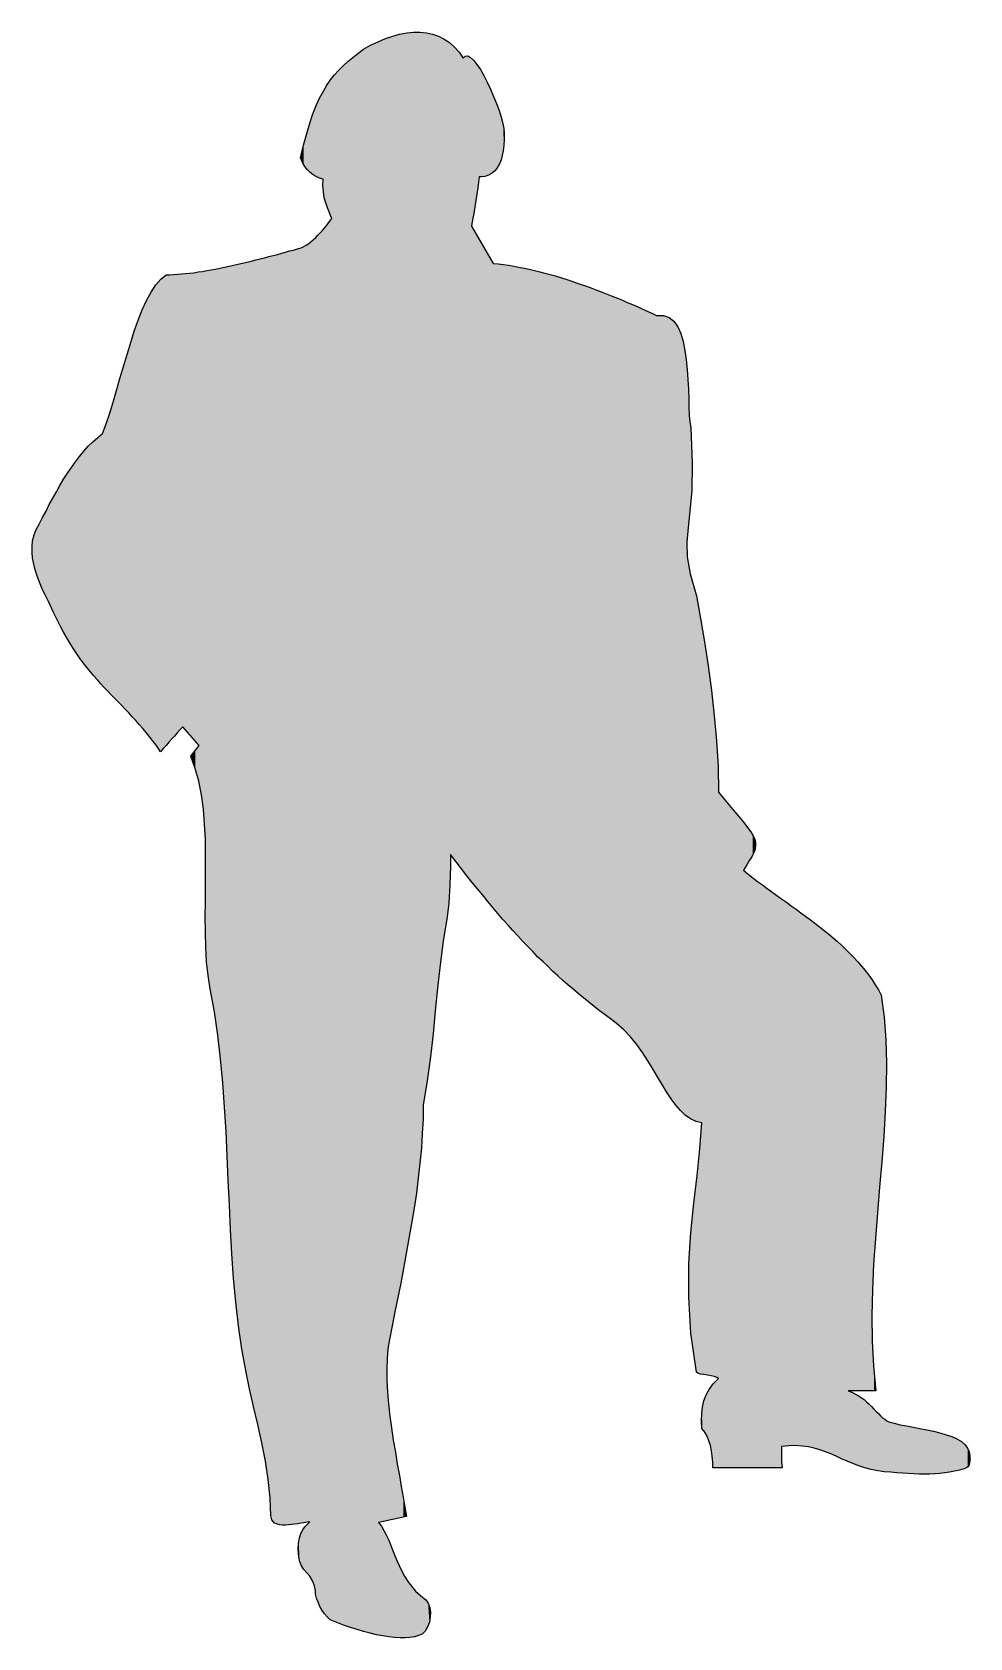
# Model space of a CAD drawing. Extents: x 222 to 330, y -80 to 105.
import ezdxf

# ---------------------------------------------------------------- set-up
doc = ezdxf.new("R2010")
doc.units = 0
doc.layers.get('0').update_dxf_attribs({"linetype": 'CONTINUOUS'})

# ---------------------------------------------------------------- blocks, each defined once
blk = doc.blocks.new('*U0')
for points in [[(261.6, -79.67), (260.92, 103.36), (261.6, 103.68)], [(261.79, -79.7), (261.6, 103.68), (261.79, 103.77)], [(261.6, -79.67), (261.6, 103.68), (261.79, -79.7)], [(261.84, -79.71), (261.79, 103.77), (261.84, 103.79)], [(261.79, -79.7), (261.79, 103.77), (261.84, -79.71)], [(262.15, -66.65), (261.84, 103.79), (262.15, 103.93)], [(261.84, -66.72), (261.84, 103.79), (262.15, -66.65)], [(262.32, -66.62), (262.15, 103.93), (262.32, 104.01)], [(262.15, -66.65), (262.15, 103.93), (262.32, -66.62)], [(262.45, -66.59), (262.32, 104.01), (262.45, 104.06)], [(262.32, -66.62), (262.32, 104.01), (262.45, -66.59)], [(262.61, -66.56), (262.45, 104.06), (262.61, 104.14)], [(262.45, -66.59), (262.45, 104.06), (262.61, -66.56)], [(262.7, -66.54), (262.61, 104.14), (262.7, 104.17)], [(262.61, -66.56), (262.61, 104.14), (262.7, -66.54)], [(262.78, -66.52), (262.7, 104.17), (262.78, 104.19)], [(262.7, -66.54), (262.7, 104.17), (262.78, -66.52)], [(262.8, -48.49), (262.78, 104.19), (262.8, 104.2)], [(262.78, -49.1), (262.78, 104.19), (262.8, -48.49)], [(262.8, -48.49), (262.8, 104.2), (262.81, -47.89)], [(262.81, -47.89), (262.8, 104.2), (262.81, 104.2)], [(262.87, -47.2), (262.81, 104.2), (262.87, 104.22)], [(262.81, -47.89), (262.81, 104.2), (262.87, -47.2)], [(262.91, -46.74), (262.87, 104.22), (262.91, 104.23)], [(262.87, -47.2), (262.87, 104.22), (262.91, -46.74)], [(262.96, -46.42), (262.91, 104.23), (262.96, 104.25)], [(262.91, -46.74), (262.91, 104.23), (262.96, -46.42)], [(262.98, -46.31), (262.96, 104.25), (262.98, 104.26)], [(262.96, -46.42), (262.96, 104.25), (262.98, -46.31)], [(263.02, -46.1), (262.98, 104.26), (263.02, 104.27)], [(262.98, -46.31), (262.98, 104.26), (263.02, -46.1)], [(263.09, -45.67), (263.02, 104.27), (263.09, 104.29)], [(263.02, -46.1), (263.02, 104.27), (263.09, -45.67)], [(263.14, -45.39), (263.09, 104.29), (263.14, 104.31)], [(263.09, -45.67), (263.09, 104.29), (263.14, -45.39)], [(263.2, -45.11), (263.14, 104.31), (263.2, 104.33)], [(263.14, -45.39), (263.14, 104.31), (263.2, -45.11)], [(263.33, -44.46), (263.2, 104.33), (263.33, 104.37)], [(263.2, -45.11), (263.2, 104.33), (263.33, -44.46)], [(263.4, -44.09), (263.33, 104.37), (263.4, 104.39)], [(263.33, -44.46), (263.33, 104.37), (263.4, -44.09)], [(263.42, -44), (263.4, 104.39), (263.42, 104.4)], [(263.4, -44.09), (263.4, 104.39), (263.42, -44)], [(263.46, -43.81), (263.42, 104.4), (263.46, 104.41)], [(263.42, -44), (263.42, 104.4), (263.46, -43.81)], [(263.53, -43.43), (263.46, 104.41), (263.53, 104.43)], [(263.46, -43.81), (263.46, 104.41), (263.53, -43.43)], [(263.68, -42.68), (263.53, 104.43), (263.68, 104.47)], [(263.53, -43.43), (263.53, 104.43), (263.68, -42.68)], [(263.71, -42.49), (263.68, 104.47), (263.71, 104.48)], [(263.68, -42.68), (263.68, 104.47), (263.71, -42.49)], [(263.77, -42.22), (263.71, 104.48), (263.77, 104.5)], [(263.71, -42.49), (263.71, 104.48), (263.77, -42.22)], [(263.92, -41.48), (263.77, 104.5), (263.92, 104.54)], [(263.77, -42.22), (263.77, 104.5), (263.92, -41.48)], [(263.99, -41.11), (263.92, 104.54), (263.99, 104.56)], [(263.92, -41.48), (263.92, 104.54), (263.99, -41.11)], [(264.04, -40.84), (263.99, 104.56), (264.04, 104.57)], [(263.99, -41.11), (263.99, 104.56), (264.04, -40.84)], [(264.19, -40.09), (264.04, 104.57), (264.19, 104.61)], [(264.04, -40.84), (264.04, 104.57), (264.19, -40.09)], [(264.23, -39.91), (264.19, 104.61), (264.23, 104.62)], [(264.19, -40.09), (264.19, 104.61), (264.23, -39.91)], [(264.26, -39.73), (264.23, 104.62), (264.26, 104.63)], [(264.23, -39.91), (264.23, 104.62), (264.26, -39.73)], [(264.3, -39.54), (264.26, 104.63), (264.3, 104.64)], [(264.26, -39.73), (264.26, 104.63), (264.3, -39.54)], [(264.38, -39.17), (264.3, 104.64), (264.38, 104.65)], [(264.3, -39.54), (264.3, 104.64), (264.38, -39.17)], [(264.45, -38.79), (264.38, 104.65), (264.45, 104.66)], [(264.38, -39.17), (264.38, 104.65), (264.45, -38.79)], [(264.5, -38.51), (264.45, 104.66), (264.5, 104.67)], [(264.45, -38.79), (264.45, 104.66), (264.5, -38.51)], [(264.67, -37.67), (264.5, 104.67), (264.67, 104.7)], [(264.5, -38.51), (264.5, 104.67), (264.67, -37.67)], [(264.71, -37.48), (264.67, 104.7), (264.71, 104.71)], [(264.67, -37.67), (264.67, 104.7), (264.71, -37.48)], [(264.83, -36.77), (264.71, 104.71), (264.83, 104.73)], [(264.71, -37.48), (264.71, 104.71), (264.83, -36.77)], [(264.87, -36.57), (264.83, 104.73), (264.87, 104.74)], [(264.83, -36.77), (264.83, 104.73), (264.87, -36.57)], [(264.87, -36.57), (264.87, 104.74), (264.89, -36.47)], [(264.89, -36.47), (264.87, 104.74), (264.89, 104.74)], [(265.02, -35.77), (264.89, 104.74), (265.02, 104.77)], [(264.89, -36.47), (264.89, 104.74), (265.02, -35.77)], [(265.02, -35.77), (265.02, 104.77), (265.04, -35.67)], [(265.04, -35.67), (265.02, 104.77), (265.04, 104.77)], [(265.07, -35.47), (265.04, 104.77), (265.07, 104.78)], [(265.04, -35.67), (265.04, 104.77), (265.07, -35.47)], [(265.2, -34.75), (265.07, 104.78), (265.2, 104.79)], [(265.07, -35.47), (265.07, 104.78), (265.2, -34.75)], [(265.33, -34.04), (265.2, 104.79), (265.33, 104.81)], [(265.2, -34.75), (265.2, 104.79), (265.33, -34.04)], [(265.44, -33.42), (265.33, 104.81), (265.44, 104.82)], [(265.33, -34.04), (265.33, 104.81), (265.44, -33.42)], [(265.62, -32.4), (265.44, 104.82), (265.62, 104.84)], [(265.44, -33.42), (265.44, 104.82), (265.62, -32.4)], [(265.64, -32.3), (265.62, 104.84), (265.64, 104.85)], [(265.62, -32.4), (265.62, 104.84), (265.64, -32.3)], [(265.84, -31.02), (265.64, 104.85), (265.84, 104.87)], [(265.64, -32.3), (265.64, 104.85), (265.84, -31.02)], [(265.84, -31.02), (265.84, 104.87), (265.92, -30.55)], [(265.92, -30.55), (265.84, 104.87), (265.92, 104.87)], [(265.92, -30.55), (265.92, 104.87), (265.95, -30.31)], [(265.95, -30.31), (265.92, 104.87), (265.95, 104.87)], [(265.95, -30.31), (265.95, 104.87), (266.1, -29.32)], [(266.1, -29.32), (265.95, 104.87), (266.1, 104.87)], [(266.1, -29.32), (266.1, 104.87), (266.18, -28.83)], [(266.18, -28.83), (266.1, 104.87), (266.18, 104.87)], [(266.18, -28.83), (266.18, 104.87), (266.4, -27.08)], [(266.4, -27.08), (266.18, 104.87), (266.4, 104.87)], [(266.4, -27.08), (266.4, 104.87), (266.43, -26.77)], [(266.43, -26.77), (266.4, 104.87), (266.43, 104.87)], [(266.43, -26.77), (266.43, 104.87), (266.6, -25.36)], [(266.6, -25.36), (266.43, 104.87), (266.6, 104.87)], [(266.6, -25.36), (266.6, 104.87), (266.62, -25.16)], [(266.62, -25.16), (266.6, 104.87), (266.62, 104.87)], [(266.62, -25.16), (266.62, 104.87), (266.65, -24.78)], [(266.65, -24.78), (266.62, 104.87), (266.65, 104.87)], [(266.65, -24.78), (266.65, 104.87), (266.76, -23.65)], [(266.76, -23.65), (266.65, 104.87), (266.76, 104.86)], [(266.76, -23.65), (266.76, 104.86), (266.84, -22.52)], [(266.84, -22.52), (266.76, 104.86), (266.84, 104.85)], [(266.84, -22.52), (266.84, 104.85), (266.87, -21.96)], [(266.87, -21.96), (266.84, 104.85), (266.87, 104.84)], [(266.87, -21.96), (266.87, 104.84), (266.97, -20.3)], [(266.97, -20.3), (266.87, 104.84), (266.97, 104.84)], [(266.97, -20.3), (266.97, 104.84), (266.98, -18.67)], [(266.98, -18.67), (266.97, 104.84), (266.98, 104.83)], [(266.98, -18.67), (266.98, 104.83), (267.2, -17.32)], [(267.2, -17.32), (266.98, 104.83), (267.2, 104.81)], [(267.2, -17.32), (267.2, 104.81), (267.26, -16.98)], [(267.26, -16.98), (267.2, 104.81), (267.26, 104.81)], [(267.26, -16.98), (267.26, 104.81), (267.35, -16.42)], [(267.35, -16.42), (267.26, 104.81), (267.35, 104.8)], [(267.35, -16.42), (267.35, 104.8), (267.44, -15.86)], [(267.44, -15.86), (267.35, 104.8), (267.44, 104.78)], [(267.44, -15.86), (267.44, 104.78), (267.48, -15.58)], [(267.48, -15.58), (267.44, 104.78), (267.48, 104.77)], [(267.48, -15.58), (267.48, 104.77), (267.53, -15.18)], [(267.53, -15.18), (267.48, 104.77), (267.53, 104.75)], [(267.53, -15.18), (267.53, 104.75), (267.68, -14.08)], [(267.68, -14.08), (267.53, 104.75), (267.68, 104.72)], [(267.68, -14.08), (267.68, 104.72), (267.72, -13.81)], [(267.72, -13.81), (267.68, 104.72), (267.72, 104.71)], [(267.72, -13.81), (267.72, 104.71), (267.79, -13.26)], [(267.79, -13.26), (267.72, 104.71), (267.79, 104.69)], [(267.79, -13.26), (267.79, 104.69), (267.81, -13.12)], [(267.81, -13.12), (267.79, 104.69), (267.81, 104.69)], [(267.81, -13.12), (267.81, 104.69), (268.05, -10.96)], [(268.05, -10.96), (267.81, 104.69), (268.05, 104.63)], [(268.05, -10.96), (268.05, 104.63), (268.1, -10.46)], [(268.1, -10.46), (268.05, 104.63), (268.1, 104.61)], [(268.1, -10.46), (268.1, 104.61), (268.36, -7.81)], [(268.36, -7.81), (268.1, 104.61), (268.36, 104.52)], [(268.36, -7.81), (268.36, 104.52), (268.62, -5.19)], [(268.62, -5.19), (268.36, 104.52), (268.62, 104.43)], [(268.62, -5.19), (268.62, 104.43), (268.73, -4.19)], [(268.73, -4.19), (268.62, 104.43), (268.73, 104.39)], [(268.73, -4.19), (268.73, 104.39), (268.91, -2.52)], [(268.91, -2.52), (268.73, 104.39), (268.91, 104.3)], [(268.91, -2.52), (268.91, 104.3), (269.28, 0.21)], [(269.28, 0.21), (268.91, 104.3), (269.28, 104.12)], [(269.28, 0.21), (269.28, 104.12), (269.39, 0.89)], [(269.39, 0.89), (269.28, 104.12), (269.39, 104.06)], [(269.39, 0.89), (269.39, 104.06), (269.74, 3.02)], [(269.74, 3.02), (269.39, 104.06), (269.74, 103.83)], [(269.74, 3.02), (269.74, 103.83), (269.94, 4.58)], [(269.94, 4.58), (269.74, 103.83), (269.94, 103.69)], [(269.94, 4.58), (269.94, 103.69), (270, 5.65)], [(270, 5.65), (269.94, 103.69), (270, 103.66)], [(270, 5.65), (270, 103.66), (270.05, 6.71)], [(270.05, 6.71), (270, 103.66), (270.05, 103.61)], [(270.05, 6.71), (270.05, 103.61), (270.11, 8.79)], [(270.11, 8.79), (270.05, 103.61), (270.11, 103.56)], [(270.11, 8.79), (270.11, 103.56), (270.12, 10.17)], [(270.12, 10.17), (270.11, 103.56), (270.12, 103.54)], [(270.12, 10.17), (270.12, 103.54), (270.56, 9.58)], [(270.56, 9.58), (270.12, 103.54), (270.56, 103.14)], [(258.59, -78.82), (258.3, 101.47), (258.59, 101.71)], [(258.86, -78.91), (258.59, 101.71), (258.86, 101.93)], [(258.59, -78.82), (258.59, 101.71), (258.86, -78.91)], [(259.36, -79.06), (258.86, 101.93), (259.36, 102.33)], [(258.86, -78.91), (258.86, 101.93), (259.36, -79.06)], [(259.45, -79.09), (259.36, 102.33), (259.45, 102.41)], [(259.36, -79.06), (259.36, 102.33), (259.45, -79.09)], [(260.08, -79.29), (259.45, 102.41), (260.08, 102.89)], [(259.45, -79.09), (259.45, 102.41), (260.08, -79.29)], [(260.11, -79.3), (260.08, 102.89), (260.11, 102.91)], [(260.08, -79.29), (260.08, 102.89), (260.11, -79.3)], [(260.87, -79.48), (260.11, 102.91), (260.87, 103.33)], [(260.11, -79.3), (260.11, 102.91), (260.87, -79.48)], [(260.92, -79.5), (260.87, 103.33), (260.92, 103.36)], [(260.87, -79.48), (260.87, 103.33), (260.92, -79.5)], [(260.92, -79.5), (260.92, 103.36), (261.6, -79.67)], [(270.56, 9.58), (270.56, 103.14), (270.75, 9.34)], [(270.75, 9.34), (270.56, 103.14), (270.75, 102.94)], [(270.75, 9.34), (270.75, 102.94), (271.1, 8.89)], [(271.1, 8.89), (270.75, 102.94), (271.1, 102.56)], [(271.1, 8.89), (271.1, 102.56), (271.37, 8.53)], [(271.37, 8.53), (271.1, 102.56), (271.37, 102.15)], [(271.37, 8.53), (271.37, 102.15), (271.57, 8.28)], [(271.57, 8.28), (271.37, 102.15), (271.57, 101.86)], [(271.81, 7.98), (271.57, 101.86), (271.81, 102.1)], [(271.57, 8.28), (271.57, 101.86), (271.81, 7.98)], [(272, 7.74), (271.81, 102.1), (272, 102.11)], [(271.81, 7.98), (271.81, 102.1), (272, 7.74)], [(272.11, 7.6), (272, 102.11), (272.11, 102.12)], [(272, 7.74), (272, 102.11), (272.11, 7.6)], [(272.11, 7.6), (272.11, 102.12), (272.42, 7.21)], [(272.42, 7.21), (272.11, 102.12), (272.42, 101.95)], [(272.42, 7.21), (272.42, 101.95), (272.55, 7.04)], [(272.55, 7.04), (272.42, 101.95), (272.55, 101.83)], [(272.55, 82.54), (272.55, 101.83), (272.6, 82.89)], [(272.6, 82.89), (272.55, 101.83), (272.6, 101.78)], [(272.6, 82.89), (272.6, 101.78), (272.66, 83.25)], [(272.66, 83.25), (272.6, 101.78), (272.66, 101.73)], [(272.66, 83.25), (272.66, 101.73), (272.79, 83.99)], [(272.79, 83.99), (272.66, 101.73), (272.79, 101.62)], [(256.77, -78.13), (256.44, 99.54), (256.77, 99.97)], [(257.03, -78.24), (256.77, 99.97), (257.03, 100.24)], [(256.77, -78.13), (256.77, 99.97), (257.03, -78.24)], [(257.27, -78.33), (257.03, 100.24), (257.27, 100.5)], [(257.03, -78.24), (257.03, 100.24), (257.27, -78.33)], [(257.76, -78.53), (257.27, 100.5), (257.76, 100.99)], [(257.27, -78.33), (257.27, 100.5), (257.76, -78.53)], [(257.8, -78.55), (257.76, 100.99), (257.8, 101.03)], [(257.76, -78.53), (257.76, 100.99), (257.8, -78.55)], [(258.3, -78.72), (257.8, 101.03), (258.3, 101.47)], [(257.8, -78.55), (257.8, 101.03), (258.3, -78.72)], [(258.3, -78.72), (258.3, 101.47), (258.59, -78.82)], [(272.79, 83.99), (272.79, 101.62), (272.9, 84.74)], [(272.9, 84.74), (272.79, 101.62), (272.9, 101.48)], [(272.9, 84.74), (272.9, 101.48), (273.03, 85.49)], [(273.03, 85.49), (272.9, 101.48), (273.03, 101.31)], [(273.03, 85.49), (273.03, 101.31), (273.14, 86.23)], [(273.14, 86.23), (273.03, 101.31), (273.14, 101.17)], [(273.14, 86.23), (273.14, 101.17), (273.15, 86.35)], [(273.15, 86.35), (273.14, 101.17), (273.15, 101.14)], [(273.15, 86.35), (273.15, 101.14), (273.21, 86.69)], [(273.21, 86.69), (273.15, 101.14), (273.21, 101.06)], [(273.21, 86.69), (273.21, 101.06), (273.25, 86.93)], [(273.25, 86.93), (273.21, 101.06), (273.25, 101.01)], [(273.25, 86.93), (273.25, 101.01), (273.34, 87.59)], [(273.34, 87.59), (273.25, 101.01), (273.34, 100.87)], [(273.34, 87.59), (273.34, 100.87), (273.43, 88.19)], [(273.43, 88.19), (273.34, 100.87), (273.43, 100.74)], [(273.43, 88.19), (273.43, 100.74), (273.56, 88.2)], [(273.56, 88.2), (273.43, 100.74), (273.56, 100.55)], [(273.56, 88.2), (273.56, 100.55), (273.67, 88.21)], [(273.67, 88.21), (273.56, 100.55), (273.67, 100.36)], [(273.67, 88.21), (273.67, 100.36), (273.82, 88.22)], [(273.82, 88.22), (273.67, 100.36), (273.82, 100.1)], [(273.82, 88.22), (273.82, 100.1), (273.94, 88.23)], [(273.94, 88.23), (273.82, 100.1), (273.94, 99.87)], [(273.94, 88.23), (273.94, 99.87), (274.06, 88.24)], [(274.06, 88.24), (273.94, 99.87), (274.06, 99.66)], [(255.45, 87.95), (255.41, 97.96), (255.45, 98.02)], [(255.47, 86.47), (255.45, 98.02), (255.47, 98.06)], [(255.45, 86.7), (255.45, 98.02), (255.47, 86.47)], [(255.54, 86.02), (255.47, 98.06), (255.54, 98.18)], [(255.47, 86.47), (255.47, 98.06), (255.54, 86.02)], [(255.58, 85.8), (255.54, 98.18), (255.58, 98.24)], [(255.54, 86.02), (255.54, 98.18), (255.58, 85.8)], [(255.61, 85.67), (255.58, 98.24), (255.61, 98.3)], [(255.58, 85.8), (255.58, 98.24), (255.61, 85.67)], [(255.72, 85.26), (255.61, 98.3), (255.72, 98.48)], [(255.61, 85.67), (255.61, 98.3), (255.72, 85.26)], [(255.74, 85.2), (255.72, 98.48), (255.74, 98.51)], [(255.72, 85.26), (255.72, 98.48), (255.74, 85.2)], [(255.89, 84.76), (255.74, 98.51), (255.89, 98.75)], [(255.74, 85.2), (255.74, 98.51), (255.89, 84.76)], [(255.91, 84.7), (255.89, 98.75), (255.91, 98.78)], [(255.89, 84.76), (255.89, 98.75), (255.91, 84.7)], [(255.93, 84.65), (255.91, 98.78), (255.93, 98.81)], [(255.91, 84.7), (255.91, 98.78), (255.93, 84.65)], [(256.07, 84.3), (255.93, 98.81), (256.07, 99.03)], [(255.93, 84.65), (255.93, 98.81), (256.07, 84.3)], [(256.13, 84.17), (256.07, 99.03), (256.13, 99.11)], [(256.07, 84.3), (256.07, 99.03), (256.13, 84.17)], [(256.22, 83.93), (256.13, 99.11), (256.22, 99.24)], [(256.13, 84.17), (256.13, 99.11), (256.22, 83.93)], [(256.26, 83.84), (256.22, 99.24), (256.26, 99.3)], [(256.22, 83.93), (256.22, 99.24), (256.26, 83.84)], [(256.29, 83.75), (256.26, 99.3), (256.29, 99.35)], [(256.26, 83.84), (256.26, 99.3), (256.29, 83.75)], [(256.31, 83.7), (256.29, 99.35), (256.31, 99.38)], [(256.29, 83.75), (256.29, 99.35), (256.31, 83.7)], [(256.35, 83.62), (256.31, 99.38), (256.35, 99.43)], [(256.31, 83.7), (256.31, 99.38), (256.35, 83.62)], [(256.44, 83.4), (256.35, 99.43), (256.44, 99.54)], [(256.35, 83.62), (256.35, 99.43), (256.44, 83.4)], [(256.44, -78), (256.44, 99.54), (256.77, -78.13)], [(274.06, 88.24), (274.06, 99.66), (274.35, 88.34)], [(274.35, 88.34), (274.06, 99.66), (274.35, 99.1)], [(274.35, 88.34), (274.35, 99.1), (274.4, 88.36)], [(274.4, 88.36), (274.35, 99.1), (274.4, 98.99)], [(274.4, 88.36), (274.4, 98.99), (274.59, 88.43)], [(274.59, 88.43), (274.4, 98.99), (274.59, 98.6)], [(274.59, 88.43), (274.59, 98.6), (274.73, 88.53)], [(274.73, 88.53), (274.59, 98.6), (274.73, 98.29)], [(274.73, 88.53), (274.73, 98.29), (274.94, 88.67)], [(274.94, 88.67), (274.73, 98.29), (274.94, 97.82)], [(254.55, 88.29), (254.42, 95.83), (254.55, 96.15)], [(254.58, 88.27), (254.55, 96.15), (254.58, 96.24)], [(254.55, 88.29), (254.55, 96.15), (254.58, 88.27)], [(254.6, 88.26), (254.58, 96.24), (254.6, 96.29)], [(254.58, 88.27), (254.58, 96.24), (254.6, 88.26)], [(254.66, 88.23), (254.6, 96.29), (254.66, 96.42)], [(254.6, 88.26), (254.6, 96.29), (254.66, 88.23)], [(254.7, 88.21), (254.66, 96.42), (254.7, 96.5)], [(254.66, 88.23), (254.66, 96.42), (254.7, 88.21)], [(254.84, 88.15), (254.7, 96.5), (254.84, 96.83)], [(254.7, 88.21), (254.7, 96.5), (254.84, 88.15)], [(254.86, 88.14), (254.84, 96.83), (254.86, 96.87)], [(254.84, 88.15), (254.84, 96.83), (254.86, 88.14)], [(255.04, 88.06), (254.86, 96.87), (255.04, 97.28)], [(254.86, 88.14), (254.86, 96.87), (255.04, 88.06)], [(255.06, 88.06), (255.04, 97.28), (255.06, 97.32)], [(255.04, 88.06), (255.04, 97.28), (255.06, 88.06)], [(255.1, 88.05), (255.06, 97.32), (255.1, 97.39)], [(255.06, 88.06), (255.06, 97.32), (255.1, 88.05)], [(255.32, 87.99), (255.1, 97.39), (255.32, 97.79)], [(255.1, 88.05), (255.1, 97.39), (255.32, 87.99)], [(255.41, 87.96), (255.32, 97.79), (255.41, 97.96)], [(255.32, 87.99), (255.32, 97.79), (255.41, 87.96)], [(255.41, 87.96), (255.41, 97.96), (255.45, 87.95)], [(274.94, 88.67), (274.94, 97.82), (274.99, 88.72)], [(274.99, 88.72), (274.94, 97.82), (274.99, 97.69)], [(274.99, 88.72), (274.99, 97.69), (275.03, 88.75)], [(275.03, 88.75), (274.99, 97.69), (275.03, 97.6)], [(275.03, 88.75), (275.03, 97.6), (275.08, 88.79)], [(275.08, 88.79), (275.03, 97.6), (275.08, 97.47)], [(275.08, 88.79), (275.08, 97.47), (275.17, 88.87)], [(275.17, 88.87), (275.08, 97.47), (275.17, 97.24)], [(275.17, 88.87), (275.17, 97.24), (275.4, 89.11)], [(275.4, 89.11), (275.17, 97.24), (275.4, 96.69)], [(275.4, 89.11), (275.4, 96.69), (275.41, 89.14)], [(275.41, 89.14), (275.4, 96.69), (275.41, 96.64)], [(275.41, 89.14), (275.41, 96.64), (275.58, 89.4)], [(275.58, 89.4), (275.41, 96.64), (275.58, 96.19)], [(275.58, 89.4), (275.58, 96.19), (275.6, 89.42)], [(275.6, 89.42), (275.58, 96.19), (275.6, 96.14)], [(253.91, 88.74), (253.78, 93.96), (253.91, 94.4)], [(253.96, 88.69), (253.91, 94.4), (253.96, 94.56)], [(253.91, 88.74), (253.91, 94.4), (253.96, 88.69)], [(254.07, 88.6), (253.96, 94.56), (254.07, 94.88)], [(253.96, 88.69), (253.96, 94.56), (254.07, 88.6)], [(254.2, 88.5), (254.07, 94.88), (254.2, 95.25)], [(254.07, 88.6), (254.07, 94.88), (254.2, 88.5)], [(254.27, 88.45), (254.2, 95.25), (254.27, 95.47)], [(254.2, 88.5), (254.2, 95.25), (254.27, 88.45)], [(254.29, 88.43), (254.27, 95.47), (254.29, 95.51)], [(254.27, 88.45), (254.27, 95.47), (254.29, 88.43)], [(254.33, 88.41), (254.29, 95.51), (254.33, 95.6)], [(254.29, 88.43), (254.29, 95.51), (254.33, 88.41)], [(254.42, 88.36), (254.33, 95.6), (254.42, 95.83)], [(254.33, 88.41), (254.33, 95.6), (254.42, 88.36)], [(254.42, 88.36), (254.42, 95.83), (254.55, 88.29)], [(275.6, 89.42), (275.6, 96.14), (275.62, 89.46)], [(275.62, 89.46), (275.6, 96.14), (275.62, 96.09)], [(275.62, 89.46), (275.62, 96.09), (275.71, 89.63)], [(275.71, 89.63), (275.62, 96.09), (275.71, 95.83)], [(275.71, 89.63), (275.71, 95.83), (275.78, 89.77)], [(275.78, 89.77), (275.71, 95.83), (275.78, 95.6)], [(275.78, 89.77), (275.78, 95.6), (275.95, 90.18)], [(275.95, 90.18), (275.78, 95.6), (275.95, 95.06)], [(275.95, 90.18), (275.95, 95.06), (276.07, 90.65)], [(276.07, 90.65), (275.95, 95.06), (276.07, 94.57)], [(276.07, 90.65), (276.07, 94.57), (276.13, 90.93)], [(276.13, 90.93), (276.07, 94.57), (276.13, 94.36)], [(276.13, 90.93), (276.13, 94.36), (276.15, 91.02)], [(276.15, 91.02), (276.13, 94.36), (276.15, 94.26)], [(253.35, 89.4), (253.24, 92.07), (253.35, 92.47)], [(253.5, 89.2), (253.35, 92.47), (253.5, 93.01)], [(253.35, 89.4), (253.35, 92.47), (253.5, 89.2)], [(253.56, 89.12), (253.5, 93.01), (253.56, 93.21)], [(253.5, 89.2), (253.5, 93.01), (253.56, 89.12)], [(253.58, 89.1), (253.56, 93.21), (253.58, 93.27)], [(253.56, 89.12), (253.56, 93.21), (253.58, 89.1)], [(253.59, 89.07), (253.58, 93.27), (253.59, 93.33)], [(253.58, 89.1), (253.58, 93.27), (253.59, 89.07)], [(253.63, 89.02), (253.59, 93.33), (253.63, 93.46)], [(253.59, 89.07), (253.59, 93.33), (253.63, 89.02)], [(253.78, 88.87), (253.63, 93.46), (253.78, 93.96)], [(253.63, 89.02), (253.63, 93.46), (253.78, 88.87)], [(253.78, 88.87), (253.78, 93.96), (253.91, 88.74)], [(276.15, 91.02), (276.15, 94.26), (276.18, 91.2)], [(276.18, 91.2), (276.15, 94.26), (276.18, 94.06)], [(276.18, 91.2), (276.18, 94.06), (276.2, 91.36)], [(276.2, 91.36), (276.18, 94.06), (276.2, 93.96)], [(276.2, 91.36), (276.2, 93.96), (276.24, 91.66)], [(276.24, 91.66), (276.2, 93.96), (276.24, 93.76)], [(276.24, 91.66), (276.24, 93.76), (276.26, 91.81)], [(276.26, 91.81), (276.24, 93.76), (276.26, 93.51)], [(276.26, 91.81), (276.26, 93.51), (276.28, 92.49)], [(276.28, 92.49), (276.26, 93.51), (276.28, 93.26)], [(252.9, 90.27), (252.88, 90.55), (252.9, 90.63)], [(252.91, 90.23), (252.9, 90.63), (252.91, 90.71)], [(252.9, 90.27), (252.9, 90.63), (252.91, 90.23)], [(252.97, 90.11), (252.91, 90.71), (252.97, 90.94)], [(252.91, 90.23), (252.91, 90.71), (252.97, 90.11)], [(253.08, 89.86), (252.97, 90.94), (253.08, 91.4)], [(252.97, 90.11), (252.97, 90.94), (253.08, 89.86)], [(253.1, 89.83), (253.08, 91.4), (253.1, 91.48)], [(253.08, 89.86), (253.08, 91.4), (253.1, 89.83)], [(253.19, 89.68), (253.1, 91.48), (253.19, 91.87)], [(253.1, 89.83), (253.1, 91.48), (253.19, 89.68)], [(253.21, 89.65), (253.19, 91.87), (253.21, 91.93)], [(253.19, 89.68), (253.19, 91.87), (253.21, 89.65)], [(253.24, 89.59), (253.21, 91.93), (253.24, 92.07)], [(253.21, 89.65), (253.21, 91.93), (253.24, 89.59)], [(253.24, 89.59), (253.24, 92.07), (253.35, 89.4)], [(252.88, 90.31), (252.84, 90.4), (252.88, 90.55)], [(252.88, 90.31), (252.88, 90.55), (252.9, 90.27)], [(255.45, 86.7), (255.41, 87.18), (255.45, 87.95)], [(256.31, -77.95), (256.29, 83.18), (256.31, 83.2)], [(256.35, -77.96), (256.31, 83.2), (256.35, 83.25)], [(256.31, -77.95), (256.31, 83.2), (256.35, -77.96)], [(256.44, -78), (256.35, 83.25), (256.44, 83.4)], [(256.35, -77.96), (256.35, 83.25), (256.44, -78)], [(254.84, -75.87), (254.7, 81.33), (254.84, 81.49)], [(254.86, -75.92), (254.84, 81.49), (254.86, 81.51)], [(254.84, -75.87), (254.84, 81.49), (254.86, -75.92)], [(255.04, -76.35), (254.86, 81.51), (255.04, 81.69)], [(254.86, -75.92), (254.86, 81.51), (255.04, -76.35)], [(255.06, -76.4), (255.04, 81.69), (255.06, 81.71)], [(255.04, -76.35), (255.04, 81.69), (255.06, -76.4)], [(255.1, -76.46), (255.06, 81.71), (255.1, 81.75)], [(255.06, -76.4), (255.06, 81.71), (255.1, -76.46)], [(255.32, -76.86), (255.1, 81.75), (255.32, 81.98)], [(255.1, -76.46), (255.1, 81.75), (255.32, -76.86)], [(255.41, -76.98), (255.32, 81.98), (255.41, 82.08)], [(255.32, -76.86), (255.32, 81.98), (255.41, -76.98)], [(255.45, -77.03), (255.41, 82.08), (255.45, 82.12)], [(255.41, -76.98), (255.41, 82.08), (255.45, -77.03)], [(255.47, -77.06), (255.45, 82.12), (255.47, 82.14)], [(255.45, -77.03), (255.45, 82.12), (255.47, -77.06)], [(255.54, -77.16), (255.47, 82.14), (255.54, 82.22)], [(255.47, -77.06), (255.47, 82.14), (255.54, -77.16)], [(255.58, -77.21), (255.54, 82.22), (255.58, 82.27)], [(255.54, -77.16), (255.54, 82.22), (255.58, -77.21)], [(255.61, -77.26), (255.58, 82.27), (255.61, 82.32)], [(255.58, -77.21), (255.58, 82.27), (255.61, -77.26)], [(255.72, -77.39), (255.61, 82.32), (255.72, 82.46)], [(255.61, -77.26), (255.61, 82.32), (255.72, -77.39)], [(255.74, -77.41), (255.72, 82.46), (255.74, 82.48)], [(255.72, -77.39), (255.72, 82.46), (255.74, -77.41)], [(255.89, -77.59), (255.74, 82.48), (255.89, 82.66)], [(255.74, -77.41), (255.74, 82.48), (255.89, -77.59)], [(255.91, -77.61), (255.89, 82.66), (255.91, 82.68)], [(255.89, -77.59), (255.89, 82.66), (255.91, -77.61)], [(255.93, -77.63), (255.91, 82.68), (255.93, 82.71)], [(255.91, -77.61), (255.91, 82.68), (255.93, -77.63)], [(256.07, -77.76), (255.93, 82.71), (256.07, 82.9)], [(255.93, -77.63), (255.93, 82.71), (256.07, -77.76)], [(256.13, -77.81), (256.07, 82.9), (256.13, 82.97)], [(256.07, -77.76), (256.07, 82.9), (256.13, -77.81)], [(256.22, -77.89), (256.13, 82.97), (256.22, 83.09)], [(256.13, -77.81), (256.13, 82.97), (256.22, -77.89)], [(256.26, -77.92), (256.22, 83.09), (256.26, 83.13)], [(256.22, -77.89), (256.22, 83.09), (256.26, -77.92)], [(256.29, -77.94), (256.26, 83.13), (256.29, 83.18)], [(256.26, -77.92), (256.26, 83.13), (256.29, -77.94)], [(256.29, -77.94), (256.29, 83.18), (256.31, -77.95)], [(272.55, 7.04), (272.55, 82.54), (272.6, 6.97)], [(272.6, 6.97), (272.55, 82.54), (272.6, 82.44)], [(272.6, 6.97), (272.6, 82.44), (272.66, 6.9)], [(272.66, 6.9), (272.6, 82.44), (272.66, 82.34)], [(272.66, 6.9), (272.66, 82.34), (272.79, 6.74)], [(272.79, 6.74), (272.66, 82.34), (272.79, 82.12)], [(272.79, 6.74), (272.79, 82.12), (272.9, 6.61)], [(272.9, 6.61), (272.79, 82.12), (272.9, 81.93)], [(272.9, 6.61), (272.9, 81.93), (273.03, 6.45)], [(273.03, 6.45), (272.9, 81.93), (273.03, 81.71)], [(273.03, 6.45), (273.03, 81.71), (273.14, 6.31)], [(273.14, 6.31), (273.03, 81.71), (273.14, 81.52)], [(273.14, 6.31), (273.14, 81.52), (273.15, 6.29)], [(273.15, 6.29), (273.14, 81.52), (273.15, 81.49)], [(273.15, 6.29), (273.15, 81.49), (273.21, 6.22)], [(273.21, 6.22), (273.15, 81.49), (273.21, 81.39)], [(273.21, 6.22), (273.21, 81.39), (273.25, 6.17)], [(273.25, 6.17), (273.21, 81.39), (273.25, 81.33)], [(251.1, -67.03), (250.76, 79.44), (251.1, 79.53)], [(251.13, -67.03), (251.1, 79.53), (251.13, 79.54)], [(251.1, -67.03), (251.1, 79.53), (251.13, -67.03)], [(251.44, -67.01), (251.13, 79.54), (251.44, 79.63)], [(251.13, -67.03), (251.13, 79.54), (251.44, -67.01)], [(251.59, -67), (251.44, 79.63), (251.59, 79.67)], [(251.44, -67.01), (251.44, 79.63), (251.59, -67)], [(251.79, -66.98), (251.59, 79.67), (251.79, 79.72)], [(251.59, -67), (251.59, 79.67), (251.79, -66.98)], [(252.05, -66.94), (251.79, 79.72), (252.05, 79.78)], [(251.79, -66.98), (251.79, 79.72), (252.05, -66.94)], [(252.16, -66.92), (252.05, 79.78), (252.16, 79.81)], [(252.05, -66.94), (252.05, 79.78), (252.16, -66.92)], [(252.49, -66.87), (252.16, 79.81), (252.49, 79.91)], [(252.16, -66.92), (252.16, 79.81), (252.49, -66.87)], [(252.53, -66.87), (252.49, 79.91), (252.53, 79.92)], [(252.49, -66.87), (252.49, 79.91), (252.53, -66.87)], [(252.58, -66.86), (252.53, 79.92), (252.58, 79.93)], [(252.53, -66.87), (252.53, 79.92), (252.58, -66.86)], [(252.62, -66.85), (252.58, 79.93), (252.62, 79.94)], [(252.58, -66.86), (252.58, 79.93), (252.62, -66.85)], [(252.66, -66.85), (252.62, 79.94), (252.66, 79.95)], [(252.62, -66.85), (252.62, 79.94), (252.66, -66.85)], [(252.71, -66.84), (252.66, 79.95), (252.71, 79.97)], [(252.66, -66.85), (252.66, 79.95), (252.71, -66.84)], [(252.75, -66.83), (252.71, 79.97), (252.75, 79.98)], [(252.71, -66.84), (252.71, 79.97), (252.75, -66.83)], [(252.84, -66.82), (252.75, 79.98), (252.84, 80)], [(252.75, -66.83), (252.75, 79.98), (252.84, -66.82)], [(252.88, -66.81), (252.84, 80), (252.88, 80.01)], [(252.84, -66.82), (252.84, 80), (252.88, -66.81)], [(252.88, -66.81), (252.88, 80.01), (252.9, -66.81)], [(252.9, -66.81), (252.88, 80.01), (252.9, 80.01)], [(252.91, -66.81), (252.9, 80.01), (252.91, 80.02)], [(252.9, -66.81), (252.9, 80.01), (252.91, -66.81)], [(252.97, -66.8), (252.91, 80.02), (252.97, 80.05)], [(252.91, -66.81), (252.91, 80.02), (252.97, -66.8)], [(253.08, -66.78), (252.97, 80.05), (253.08, 80.1)], [(252.97, -66.8), (252.97, 80.05), (253.08, -66.78)], [(253.1, -66.78), (253.08, 80.1), (253.1, 80.11)], [(253.08, -66.78), (253.08, 80.1), (253.1, -66.78)], [(253.19, -66.76), (253.1, 80.11), (253.19, 80.16)], [(253.1, -66.78), (253.1, 80.11), (253.19, -66.76)], [(253.21, -66.76), (253.19, 80.16), (253.21, 80.17)], [(253.19, -66.76), (253.19, 80.16), (253.21, -66.76)], [(253.24, -66.76), (253.21, 80.17), (253.24, 80.19)], [(253.21, -66.76), (253.21, 80.17), (253.24, -66.76)], [(253.35, -66.74), (253.24, 80.19), (253.35, 80.26)], [(253.24, -66.76), (253.24, 80.19), (253.35, -66.74)], [(253.5, -66.71), (253.35, 80.26), (253.5, 80.35)], [(253.35, -66.74), (253.35, 80.26), (253.5, -66.71)], [(253.56, -66.71), (253.5, 80.35), (253.56, 80.39)], [(253.5, -66.71), (253.5, 80.35), (253.56, -66.71)], [(253.58, -66.7), (253.56, 80.39), (253.58, 80.4)], [(253.56, -66.71), (253.56, 80.39), (253.58, -66.7)], [(253.59, -66.7), (253.58, 80.4), (253.59, 80.42)], [(253.58, -66.7), (253.58, 80.4), (253.59, -66.7)], [(253.63, -66.7), (253.59, 80.42), (253.63, 80.44)], [(253.59, -66.7), (253.59, 80.42), (253.63, -66.7)], [(253.78, -66.68), (253.63, 80.44), (253.78, 80.55)], [(253.63, -66.7), (253.63, 80.44), (253.78, -66.68)], [(253.91, -66.66), (253.78, 80.55), (253.91, 80.65)], [(253.78, -66.68), (253.78, 80.55), (253.91, -66.66)], [(253.96, -73.01), (253.91, 80.65), (253.96, 80.69)], [(253.91, -72.93), (253.91, 80.65), (253.96, -73.01)], [(254.07, -73.19), (253.96, 80.69), (254.07, 80.77)], [(253.96, -73.01), (253.96, 80.69), (254.07, -73.19)], [(254.2, -73.39), (254.07, 80.77), (254.2, 80.88)], [(254.07, -73.19), (254.07, 80.77), (254.2, -73.39)], [(254.27, -73.56), (254.2, 80.88), (254.27, 80.94)], [(254.2, -73.39), (254.2, 80.88), (254.27, -73.56)], [(254.29, -73.61), (254.27, 80.94), (254.29, 80.96)], [(254.27, -73.56), (254.27, 80.94), (254.29, -73.61)], [(254.33, -73.7), (254.29, 80.96), (254.33, 80.99)], [(254.29, -73.61), (254.29, 80.96), (254.33, -73.7)], [(254.42, -73.92), (254.33, 80.99), (254.42, 81.07)], [(254.33, -73.7), (254.33, 80.99), (254.42, -73.92)], [(254.55, -74.56), (254.42, 81.07), (254.55, 81.18)], [(254.42, -73.92), (254.42, 81.07), (254.55, -74.56)], [(254.58, -74.98), (254.55, 81.18), (254.58, 81.22)], [(254.55, -74.56), (254.55, 81.18), (254.58, -74.98)], [(254.6, -75.06), (254.58, 81.22), (254.6, 81.23)], [(254.58, -74.98), (254.58, 81.22), (254.6, -75.06)], [(254.66, -75.29), (254.6, 81.23), (254.66, 81.29)], [(254.6, -75.06), (254.6, 81.23), (254.66, -75.29)], [(254.7, -75.44), (254.66, 81.29), (254.7, 81.33)], [(254.66, -75.29), (254.66, 81.29), (254.7, -75.44)], [(254.7, -75.44), (254.7, 81.33), (254.84, -75.87)], [(273.25, 6.17), (273.25, 81.33), (273.34, 6.06)], [(273.34, 6.06), (273.25, 81.33), (273.34, 81.17)], [(273.34, 6.06), (273.34, 81.17), (273.43, 5.95)], [(273.43, 5.95), (273.34, 81.17), (273.43, 81.01)], [(273.43, 5.95), (273.43, 81.01), (273.56, 5.8)], [(273.56, 5.8), (273.43, 81.01), (273.56, 80.78)], [(273.56, 5.8), (273.56, 80.78), (273.67, 5.66)], [(273.67, 5.66), (273.56, 80.78), (273.67, 80.59)], [(273.67, 5.66), (273.67, 80.59), (273.82, 5.48)], [(273.82, 5.48), (273.67, 80.59), (273.82, 80.34)], [(273.82, 5.48), (273.82, 80.34), (273.94, 5.33)], [(273.94, 5.33), (273.82, 80.34), (273.94, 80.12)], [(273.94, 5.33), (273.94, 80.12), (274.06, 5.19)], [(274.06, 5.19), (273.94, 80.12), (274.06, 79.92)], [(274.06, 5.19), (274.06, 79.92), (274.35, 4.84)], [(274.35, 4.84), (274.06, 79.92), (274.35, 79.42)], [(243.33, -10.62), (243.05, 77.59), (243.33, 77.65)], [(243.56, -12.7), (243.33, 77.65), (243.56, 77.7)], [(243.33, -10.62), (243.33, 77.65), (243.56, -12.7)], [(243.64, -13.34), (243.56, 77.7), (243.64, 77.72)], [(243.56, -12.7), (243.56, 77.7), (243.64, -13.34)], [(243.9, -16.12), (243.64, 77.72), (243.9, 77.76)], [(243.64, -13.34), (243.64, 77.72), (243.9, -16.12)], [(244.08, -18.66), (243.9, 77.76), (244.08, 77.8)], [(243.9, -16.12), (243.9, 77.76), (244.08, -18.66)], [(244.08, -18.66), (244.08, 77.8), (244.1, -18.91)], [(244.1, -18.91), (244.08, 77.8), (244.1, 77.8)], [(244.26, -21.7), (244.1, 77.8), (244.26, 77.83)], [(244.1, -18.91), (244.1, 77.8), (244.26, -21.7)], [(244.39, -24.53), (244.26, 77.83), (244.39, 77.86)], [(244.26, -21.7), (244.26, 77.83), (244.39, -24.53)], [(244.52, -27.36), (244.39, 77.86), (244.52, 77.89)], [(244.39, -24.53), (244.39, 77.86), (244.52, -27.36)], [(244.61, -29.37), (244.52, 77.89), (244.61, 77.91)], [(244.52, -27.36), (244.52, 77.89), (244.61, -29.37)], [(244.65, -30.17), (244.61, 77.91), (244.65, 77.92)], [(244.61, -29.37), (244.61, 77.91), (244.65, -30.17)], [(244.78, -33), (244.65, 77.92), (244.78, 77.95)], [(244.65, -30.17), (244.65, 77.92), (244.78, -33)], [(244.94, -35.81), (244.78, 77.95), (244.94, 77.99)], [(244.78, -33), (244.78, 77.95), (244.94, -35.81)], [(245.13, -38.6), (244.94, 77.99), (245.13, 78.03)], [(244.94, -35.81), (244.94, 77.99), (245.13, -38.6)], [(245.38, -41.35), (245.13, 78.03), (245.38, 78.09)], [(245.13, -38.6), (245.13, 78.03), (245.38, -41.35)], [(245.64, -43.61), (245.38, 78.09), (245.64, 78.15)], [(245.38, -41.35), (245.38, 78.09), (245.64, -43.61)], [(245.7, -44.09), (245.64, 78.15), (245.7, 78.16)], [(245.64, -43.61), (245.64, 78.15), (245.7, -44.09)], [(246.1, -46.79), (245.7, 78.16), (246.1, 78.26)], [(245.7, -44.09), (245.7, 78.16), (246.1, -46.79)], [(246.15, -47.09), (246.1, 78.26), (246.15, 78.27)], [(246.1, -46.79), (246.1, 78.26), (246.15, -47.09)], [(246.58, -49.43), (246.15, 78.27), (246.58, 78.36)], [(246.15, -47.09), (246.15, 78.27), (246.58, -49.43)], [(246.67, -49.88), (246.58, 78.36), (246.67, 78.38)], [(246.58, -49.43), (246.58, 78.36), (246.67, -49.88)], [(246.98, -51.36), (246.67, 78.38), (246.98, 78.46)], [(246.67, -49.88), (246.67, 78.38), (246.98, -51.36)], [(247.18, -52.25), (246.98, 78.46), (247.18, 78.51)], [(246.98, -51.36), (246.98, 78.46), (247.18, -52.25)], [(247.44, -53.38), (247.18, 78.51), (247.44, 78.58)], [(247.18, -52.25), (247.18, 78.51), (247.44, -53.38)], [(247.7, -54.5), (247.44, 78.58), (247.7, 78.64)], [(247.44, -53.38), (247.44, 78.58), (247.7, -54.5)], [(247.92, -55.46), (247.7, 78.64), (247.92, 78.7)], [(247.7, -54.5), (247.7, 78.64), (247.92, -55.46)], [(248.21, -56.8), (247.92, 78.7), (248.21, 78.77)], [(247.92, -55.46), (247.92, 78.7), (248.21, -56.8)], [(248.38, -57.55), (248.21, 78.77), (248.38, 78.81)], [(248.21, -56.8), (248.21, 78.77), (248.38, -57.55)], [(248.71, -59.22), (248.38, 78.81), (248.71, 78.9)], [(248.38, -57.55), (248.38, 78.81), (248.71, -59.22)], [(248.8, -59.68), (248.71, 78.9), (248.8, 78.92)], [(248.71, -59.22), (248.71, 78.9), (248.8, -59.68)], [(249.13, -61.8), (248.8, 78.92), (249.13, 79.01)], [(248.8, -59.68), (248.8, 78.92), (249.13, -61.8)], [(249.2, -62.5), (249.13, 79.01), (249.2, 79.03)], [(249.13, -61.8), (249.13, 79.01), (249.2, -62.5)], [(249.35, -63.89), (249.2, 79.03), (249.35, 79.06)], [(249.2, -62.5), (249.2, 79.03), (249.35, -63.89)], [(249.44, -65.95), (249.35, 79.06), (249.44, 79.09)], [(249.35, -63.89), (249.35, 79.06), (249.44, -65.95)], [(249.53, -66.42), (249.44, 79.09), (249.53, 79.11)], [(249.44, -65.95), (249.44, 79.09), (249.53, -66.42)], [(249.7, -66.63), (249.53, 79.11), (249.7, 79.16)], [(249.53, -66.42), (249.53, 79.11), (249.7, -66.63)], [(249.84, -66.8), (249.7, 79.16), (249.84, 79.19)], [(249.7, -66.63), (249.7, 79.16), (249.84, -66.8)], [(250.2, -66.94), (249.84, 79.19), (250.2, 79.28)], [(249.84, -66.8), (249.84, 79.19), (250.2, -66.94)], [(250.47, -67.01), (250.2, 79.28), (250.47, 79.36)], [(250.2, -66.94), (250.2, 79.28), (250.47, -67.01)], [(250.67, -67.03), (250.47, 79.36), (250.67, 79.41)], [(250.47, -67.01), (250.47, 79.36), (250.67, -67.03)], [(250.76, -67.03), (250.67, 79.41), (250.76, 79.44)], [(250.67, -67.03), (250.67, 79.41), (250.76, -67.03)], [(250.76, -67.03), (250.76, 79.44), (251.1, -67.03)], [(274.35, 4.84), (274.35, 79.42), (274.4, 4.77)], [(274.4, 4.77), (274.35, 79.42), (274.4, 79.32)], [(274.4, 4.77), (274.4, 79.32), (274.59, 4.55)], [(274.59, 4.55), (274.4, 79.32), (274.59, 79)], [(274.59, 4.55), (274.59, 79), (274.73, 4.38)], [(274.73, 4.38), (274.59, 79), (274.73, 78.75)], [(274.73, 4.38), (274.73, 78.75), (274.94, 4.13)], [(274.94, 4.13), (274.73, 78.75), (274.94, 78.4)], [(274.94, 4.13), (274.94, 78.4), (274.99, 4.07)], [(274.99, 4.07), (274.94, 78.4), (274.99, 78.3)], [(274.99, 4.07), (274.99, 78.3), (275.03, 4.03)], [(275.03, 4.03), (274.99, 78.3), (275.03, 78.24)], [(275.03, 4.03), (275.03, 78.24), (275.08, 3.96)], [(275.08, 3.96), (275.03, 78.24), (275.08, 78.23)], [(275.08, 3.96), (275.08, 78.23), (275.17, 3.85)], [(275.17, 3.85), (275.08, 78.23), (275.17, 78.22)], [(275.17, 3.85), (275.17, 78.22), (275.4, 3.59)], [(275.4, 3.59), (275.17, 78.22), (275.4, 78.2)], [(275.4, 3.59), (275.4, 78.2), (275.41, 3.57)], [(275.41, 3.57), (275.4, 78.2), (275.41, 78.2)], [(275.41, 3.57), (275.41, 78.2), (275.58, 3.37)], [(275.58, 3.37), (275.41, 78.2), (275.58, 78.19)], [(275.58, 3.37), (275.58, 78.19), (275.6, 3.35)], [(275.6, 3.35), (275.58, 78.19), (275.6, 78.18)], [(275.6, 3.35), (275.6, 78.18), (275.62, 3.33)], [(275.62, 3.33), (275.6, 78.18), (275.62, 78.18)], [(275.62, 3.33), (275.62, 78.18), (275.71, 3.22)], [(275.71, 3.22), (275.62, 78.18), (275.71, 78.17)], [(275.71, 3.22), (275.71, 78.17), (275.78, 3.14)], [(275.78, 3.14), (275.71, 78.17), (275.78, 78.16)], [(275.78, 3.14), (275.78, 78.16), (275.95, 2.95)], [(275.95, 2.95), (275.78, 78.16), (275.95, 78.14)], [(275.95, 2.95), (275.95, 78.14), (276.07, 2.8)], [(276.07, 2.8), (275.95, 78.14), (276.07, 78.12)], [(276.07, 2.8), (276.07, 78.12), (276.13, 2.73)], [(276.13, 2.73), (276.07, 78.12), (276.13, 78.12)], [(276.13, 2.73), (276.13, 78.12), (276.15, 2.71)], [(276.15, 2.71), (276.13, 78.12), (276.15, 78.12)], [(276.15, 2.71), (276.15, 78.12), (276.18, 2.67)], [(276.18, 2.67), (276.15, 78.12), (276.18, 78.11)], [(276.18, 2.67), (276.18, 78.11), (276.2, 2.65)], [(276.2, 2.65), (276.18, 78.11), (276.2, 78.11)], [(276.2, 2.65), (276.2, 78.11), (276.24, 2.61)], [(276.24, 2.61), (276.2, 78.11), (276.24, 78.1)], [(276.24, 2.61), (276.24, 78.1), (276.26, 2.59)], [(276.26, 2.59), (276.24, 78.1), (276.26, 78.1)], [(276.26, 2.59), (276.26, 78.1), (276.28, 2.57)], [(276.28, 2.57), (276.26, 78.1), (276.28, 78.1)], [(276.28, 2.57), (276.28, 78.1), (276.74, 2.05)], [(276.74, 2.05), (276.28, 78.1), (276.74, 78.03)], [(276.74, 2.05), (276.74, 78.03), (276.79, 1.99)], [(276.79, 1.99), (276.74, 78.03), (276.79, 78.02)], [(276.79, 1.99), (276.79, 78.02), (277.3, 1.42)], [(277.3, 1.42), (276.79, 78.02), (277.3, 77.94)], [(277.3, 1.42), (277.3, 77.94), (277.4, 1.32)], [(277.4, 1.32), (277.3, 77.94), (277.4, 77.93)], [(277.4, 1.32), (277.4, 77.93), (277.87, 0.8)], [(277.87, 0.8), (277.4, 77.93), (277.87, 77.84)], [(277.87, 0.8), (277.87, 77.84), (277.99, 0.68)], [(277.99, 0.68), (277.87, 77.84), (277.99, 77.81)], [(277.99, 0.68), (277.99, 77.81), (278.44, 0.18)], [(278.44, 0.18), (277.99, 77.81), (278.44, 77.72)], [(278.44, 0.18), (278.44, 77.72), (278.59, 0.02)], [(278.59, 0.02), (278.44, 77.72), (278.59, 77.69)], [(278.59, 0.02), (278.59, 77.69), (279.01, -0.41)], [(279.01, -0.41), (278.59, 77.69), (279.01, 77.59)], [(236.33, 22.6), (236.18, 75.76), (236.33, 75.93)], [(236.73, 22.01), (236.33, 75.93), (236.73, 76.42)], [(236.33, 22.6), (236.33, 75.93), (236.73, 22.01)], [(236.75, 22.04), (236.73, 76.42), (236.75, 76.44)], [(236.73, 22.01), (236.73, 76.42), (236.75, 22.04)], [(237.04, 22.38), (236.75, 76.44), (237.04, 76.67)], [(236.75, 22.04), (236.75, 76.44), (237.04, 22.38)], [(237.37, 22.75), (237.04, 76.67), (237.37, 76.93)], [(237.04, 22.38), (237.04, 76.67), (237.37, 22.75)], [(237.37, 22.75), (237.37, 76.93), (237.69, 23.1)], [(237.69, 23.1), (237.37, 76.93), (237.69, 76.93)], [(237.69, 23.1), (237.69, 76.93), (237.8, 23.23)], [(237.8, 23.23), (237.69, 76.93), (237.8, 76.93)], [(238, 23.47), (237.8, 76.93), (238, 76.94)], [(237.8, 23.23), (237.8, 76.93), (238, 23.47)], [(238.24, 23.73), (238, 76.94), (238.24, 76.95)], [(238, 23.47), (238, 76.94), (238.24, 23.73)], [(238.31, 23.81), (238.24, 76.95), (238.31, 76.96)], [(238.24, 23.73), (238.24, 76.95), (238.31, 23.81)], [(238.64, 24.18), (238.31, 76.96), (238.64, 76.99)], [(238.31, 23.81), (238.31, 76.96), (238.64, 24.18)], [(238.64, 24.18), (238.64, 76.99), (238.68, 24.22)], [(238.68, 24.22), (238.64, 76.99), (238.68, 76.99)], [(238.95, 24.53), (238.68, 76.99), (238.95, 77.01)], [(238.68, 24.22), (238.68, 76.99), (238.95, 24.53)], [(239.14, 24.72), (238.95, 77.01), (239.14, 77.03)], [(238.95, 24.53), (238.95, 77.01), (239.14, 24.72)], [(239.29, 24.88), (239.14, 77.03), (239.29, 77.04)], [(239.14, 24.72), (239.14, 77.03), (239.29, 24.88)], [(239.6, 24.52), (239.29, 77.04), (239.6, 77.06)], [(239.29, 24.88), (239.29, 77.04), (239.6, 24.52)], [(240.07, 23.98), (239.6, 77.06), (240.07, 77.12)], [(239.6, 24.52), (239.6, 77.06), (240.07, 23.98)], [(240.19, 23.86), (240.07, 77.12), (240.19, 77.13)], [(240.07, 23.98), (240.07, 77.12), (240.19, 23.86)], [(240.55, 23.44), (240.19, 77.13), (240.55, 77.17)], [(240.19, 23.86), (240.19, 77.13), (240.55, 23.44)], [(240.72, 23.25), (240.55, 77.17), (240.72, 77.2)], [(240.55, 23.44), (240.55, 77.17), (240.72, 23.25)], [(241.05, 22.88), (240.72, 77.2), (241.05, 77.25)], [(240.72, 23.25), (240.72, 77.2), (241.05, 22.88)], [(241.12, 22.79), (241.05, 77.25), (241.12, 77.26)], [(241.05, 22.88), (241.05, 77.25), (241.12, 22.79)], [(241.12, 22.79), (241.12, 77.26), (241.18, 22.73)], [(241.18, 22.73), (241.12, 77.26), (241.18, 77.26)], [(241.43, 17.04), (241.18, 77.26), (241.43, 77.3)], [(241.18, 18.34), (241.18, 77.26), (241.43, 17.04)], [(241.54, 16.22), (241.43, 77.3), (241.54, 77.32)], [(241.43, 17.04), (241.43, 77.3), (241.54, 16.22)], [(241.65, 15.4), (241.54, 77.32), (241.65, 77.34)], [(241.54, 16.22), (241.54, 77.32), (241.65, 15.4)], [(241.8, 13.69), (241.65, 77.34), (241.8, 77.37)], [(241.65, 15.4), (241.65, 77.34), (241.8, 13.69)], [(241.86, 12.39), (241.8, 77.37), (241.86, 77.38)], [(241.8, 13.69), (241.8, 77.37), (241.86, 12.39)], [(241.86, 12.39), (241.86, 77.38), (241.88, 11.95)], [(241.88, 11.95), (241.86, 77.38), (241.88, 77.38)], [(241.88, 11.95), (241.88, 77.38), (241.89, 11.06)], [(241.89, 11.06), (241.88, 77.38), (241.89, 77.38)], [(241.91, 10.17), (241.89, 77.38), (241.91, 77.39)], [(241.89, 11.06), (241.89, 77.38), (241.91, 10.17)], [(241.91, 0.1), (241.91, 77.39), (241.93, -0.49)], [(241.93, -0.49), (241.91, 77.39), (241.93, 77.39)], [(242.02, -2.16), (241.93, 77.39), (242.02, 77.41)], [(241.93, -0.49), (241.93, 77.39), (242.02, -2.16)], [(242.02, -2.16), (242.02, 77.41), (242.04, -2.33)], [(242.04, -2.33), (242.02, 77.41), (242.04, 77.41)], [(242.19, -3.75), (242.04, 77.41), (242.19, 77.44)], [(242.04, -2.33), (242.04, 77.41), (242.19, -3.75)], [(242.44, -5.28), (242.19, 77.44), (242.44, 77.48)], [(242.19, -3.75), (242.19, 77.44), (242.44, -5.28)], [(242.55, -5.87), (242.44, 77.48), (242.55, 77.5)], [(242.44, -5.28), (242.44, 77.48), (242.55, -5.87)], [(242.94, -7.92), (242.55, 77.5), (242.94, 77.57)], [(242.55, -5.87), (242.55, 77.5), (242.94, -7.92)], [(243.05, -8.7), (242.94, 77.57), (243.05, 77.59)], [(242.94, -7.92), (242.94, 77.57), (243.05, -8.7)], [(243.05, -8.7), (243.05, 77.59), (243.33, -10.62)], [(279.01, -0.41), (279.01, 77.59), (279.18, -0.58)], [(279.18, -0.58), (279.01, 77.59), (279.18, 77.56)], [(279.18, -0.58), (279.18, 77.56), (279.58, -1)], [(279.58, -1), (279.18, 77.56), (279.58, 77.47)], [(279.58, -1), (279.58, 77.47), (279.78, -1.21)], [(279.78, -1.21), (279.58, 77.47), (279.78, 77.43)], [(279.78, -1.21), (279.78, 77.43), (280.15, -1.59)], [(280.15, -1.59), (279.78, 77.43), (280.15, 77.34)], [(280.15, -1.59), (280.15, 77.34), (280.39, -1.81)], [(280.39, -1.81), (280.15, 77.34), (280.39, 77.28)], [(280.39, -1.81), (280.39, 77.28), (280.74, -2.14)], [(280.74, -2.14), (280.39, 77.28), (280.74, 77.18)], [(280.74, -2.14), (280.74, 77.18), (280.98, -2.37)], [(280.98, -2.37), (280.74, 77.18), (280.98, 77.12)], [(280.98, -2.37), (280.98, 77.12), (281.31, -2.69)], [(281.31, -2.69), (280.98, 77.12), (281.31, 77.03)], [(281.31, -2.69), (281.31, 77.03), (281.58, -2.96)], [(281.58, -2.96), (281.31, 77.03), (281.58, 76.95)], [(281.58, -2.96), (281.58, 76.95), (281.88, -3.24)], [(281.88, -3.24), (281.58, 76.95), (281.88, 76.87)], [(281.88, -3.24), (281.88, 76.87), (282.19, -3.52)], [(282.19, -3.52), (281.88, 76.87), (282.19, 76.79)], [(282.19, -3.52), (282.19, 76.79), (282.47, -3.77)], [(282.47, -3.77), (282.19, 76.79), (282.47, 76.7)], [(282.47, -3.77), (282.47, 76.7), (282.8, -4.07)], [(282.8, -4.07), (282.47, 76.7), (282.8, 76.6)], [(282.8, -4.07), (282.8, 76.6), (283.05, -4.31)], [(283.05, -4.31), (282.8, 76.6), (283.05, 76.52)], [(283.05, -4.31), (283.05, 76.52), (283.38, -4.59)], [(283.38, -4.59), (283.05, 76.52), (283.38, 76.42)], [(283.38, -4.59), (283.38, 76.42), (283.64, -4.82)], [(283.64, -4.82), (283.38, 76.42), (283.64, 76.33)], [(283.64, -4.82), (283.64, 76.33), (283.99, -5.13)], [(283.99, -5.13), (283.64, 76.33), (283.99, 76.22)], [(283.99, -5.13), (283.99, 76.22), (284.23, -5.33)], [(284.23, -5.33), (283.99, 76.22), (284.23, 76.14)], [(284.23, -5.33), (284.23, 76.14), (284.6, -5.64)], [(284.6, -5.64), (284.23, 76.14), (284.6, 76.01)], [(284.6, -5.64), (284.6, 76.01), (284.82, -5.83)], [(284.82, -5.83), (284.6, 76.01), (284.82, 75.94)], [(284.82, -5.83), (284.82, 75.94), (285.18, -6.14)], [(285.18, -6.14), (284.82, 75.94), (285.18, 75.81)], [(285.18, -6.14), (285.18, 75.81), (285.42, -6.34)], [(285.42, -6.34), (285.18, 75.81), (285.42, 75.73)], [(235.12, 24.18), (235.1, 73.94), (235.12, 73.98)], [(235.5, 23.69), (235.12, 73.98), (235.5, 74.69)], [(235.12, 24.18), (235.12, 73.98), (235.5, 23.69)], [(235.63, 23.52), (235.5, 74.69), (235.63, 74.93)], [(235.5, 23.69), (235.5, 74.69), (235.63, 23.52)], [(235.91, 23.15), (235.63, 74.93), (235.91, 75.34)], [(235.63, 23.52), (235.63, 74.93), (235.91, 23.15)], [(236.18, 22.79), (235.91, 75.34), (236.18, 75.76)], [(235.91, 23.15), (235.91, 75.34), (236.18, 22.79)], [(236.18, 22.79), (236.18, 75.76), (236.33, 22.6)], [(285.42, -6.34), (285.42, 75.73), (285.79, -6.63)], [(285.79, -6.63), (285.42, 75.73), (285.79, 75.61)], [(285.79, -6.63), (285.79, 75.61), (286.05, -6.82)], [(286.05, -6.82), (285.79, 75.61), (286.05, 75.51)], [(286.05, -6.82), (286.05, 75.51), (286.38, -7.09)], [(286.38, -7.09), (286.05, 75.51), (286.38, 75.39)], [(286.38, -7.09), (286.38, 75.39), (286.65, -7.32)], [(286.65, -7.32), (286.38, 75.39), (286.65, 75.29)], [(286.65, -7.32), (286.65, 75.29), (286.98, -7.57)], [(286.98, -7.57), (286.65, 75.29), (286.98, 75.17)], [(286.98, -7.57), (286.98, 75.17), (287.28, -7.8)], [(287.28, -7.8), (286.98, 75.17), (287.28, 75.05)], [(287.28, -7.8), (287.28, 75.05), (287.57, -8.01)], [(287.57, -8.01), (287.28, 75.05), (287.57, 74.93)], [(287.57, -8.01), (287.57, 74.93), (287.92, -8.27)], [(287.92, -8.27), (287.57, 74.93), (287.92, 74.8)], [(287.92, -8.27), (287.92, 74.8), (288.16, -8.45)], [(288.16, -8.45), (287.92, 74.8), (288.16, 74.71)], [(288.16, -8.45), (288.16, 74.71), (288.56, -8.75)], [(288.56, -8.75), (288.16, 74.71), (288.56, 74.55)], [(288.56, -8.75), (288.56, 74.55), (288.75, -8.89)], [(288.75, -8.89), (288.56, 74.55), (288.75, 74.47)], [(288.75, -8.89), (288.75, 74.47), (289.21, -9.23)], [(289.21, -9.23), (288.75, 74.47), (289.21, 74.29)], [(289.21, -9.23), (289.21, 74.29), (289.34, -9.34)], [(289.34, -9.34), (289.21, 74.29), (289.34, 74.23)], [(289.34, -9.34), (289.34, 74.23), (289.91, -9.85)], [(289.91, -9.85), (289.34, 74.23), (289.91, 73.99)], [(289.91, -9.85), (289.91, 73.99), (290.07, -10)], [(290.07, -10), (289.91, 73.99), (290.07, 73.92)], [(234.62, 24.76), (234.27, 72), (234.62, 72.89)], [(234.69, 24.68), (234.62, 72.89), (234.69, 73.05)], [(234.62, 24.76), (234.62, 72.89), (234.69, 24.68)], [(235.1, 24.2), (234.69, 73.05), (235.1, 73.94)], [(234.69, 24.68), (234.69, 73.05), (235.1, 24.2)], [(235.1, 24.2), (235.1, 73.94), (235.12, 24.18)], [(290.07, -10), (290.07, 73.92), (290.47, -10.43)], [(290.47, -10.43), (290.07, 73.92), (290.47, 73.74)], [(290.47, -10.43), (290.47, 73.74), (290.84, -10.83)], [(290.84, -10.83), (290.47, 73.74), (290.84, 73.59)], [(290.84, -10.83), (290.84, 73.59), (291.06, -11.1)], [(291.06, -11.1), (290.84, 73.59), (291.06, 73.5)], [(291.06, -11.1), (291.06, 73.5), (291.56, -11.71)], [(291.56, -11.71), (291.06, 73.5), (291.56, 73.29)], [(291.56, -11.71), (291.56, 73.29), (291.63, -11.81)], [(291.63, -11.81), (291.56, 73.29), (291.63, 73.26)], [(291.63, -11.81), (291.63, 73.26), (292.18, -12.58)], [(292.18, -12.58), (291.63, 73.26), (292.18, 73)], [(292.18, -12.58), (292.18, 73), (292.22, -12.63)], [(292.22, -12.63), (292.18, 73), (292.22, 72.99)], [(292.22, -12.63), (292.22, 72.99), (292.75, -13.43)], [(292.75, -13.43), (292.22, 72.99), (292.75, 72.75)], [(292.75, -13.43), (292.75, 72.75), (292.84, -13.56)], [(292.84, -13.56), (292.75, 72.75), (292.84, 72.71)], [(292.84, -13.56), (292.84, 72.71), (293.3, -14.32)], [(293.3, -14.32), (292.84, 72.71), (293.3, 72.51)], [(293.3, -14.32), (293.3, 72.51), (293.41, -14.5)], [(293.41, -14.5), (293.3, 72.51), (293.41, 72.46)], [(293.41, -14.5), (293.41, 72.46), (293.85, -15.24)], [(293.85, -15.24), (293.41, 72.46), (293.85, 72.25)], [(293.85, -15.24), (293.85, 72.25), (293.96, -15.42)], [(293.96, -15.42), (293.85, 72.25), (293.96, 72.25)], [(293.96, -15.42), (293.96, 72.25), (294.5, -16.3)], [(294.5, -16.3), (293.96, 72.25), (294.5, 72.25)], [(294.5, -16.3), (294.5, 72.25), (294.63, -16.52)], [(294.63, -16.52), (294.5, 72.25), (294.63, 72.25)], [(294.63, -16.52), (294.63, 72.25), (295.01, -17.16)], [(295.01, -17.16), (294.63, 72.25), (295.01, 72.12)], [(295.01, -17.16), (295.01, 72.12), (295.29, -17.59)], [(295.29, -17.59), (295.01, 72.12), (295.29, 72.03)], [(233.7, 25.79), (233.46, 69.7), (233.7, 70.45)], [(233.87, 25.61), (233.7, 70.45), (233.87, 70.91)], [(233.7, 25.79), (233.7, 70.45), (233.87, 25.61)], [(234.16, 25.28), (233.87, 70.91), (234.16, 71.72)], [(233.87, 25.61), (233.87, 70.91), (234.16, 25.28)], [(234.27, 25.16), (234.16, 71.72), (234.27, 72)], [(234.16, 25.28), (234.16, 71.72), (234.27, 25.16)], [(234.27, 25.16), (234.27, 72), (234.62, 24.76)], [(295.29, -17.59), (295.29, 72.03), (295.53, -17.95)], [(295.53, -17.95), (295.29, 72.03), (295.53, 71.83)], [(295.53, -17.95), (295.53, 71.83), (295.84, -18.37)], [(295.84, -18.37), (295.53, 71.83), (295.84, 71.57)], [(295.84, -18.37), (295.84, 71.57), (296.06, -18.67)], [(296.06, -18.67), (295.84, 71.57), (296.06, 71.26)], [(296.06, -18.67), (296.06, 71.26), (296.28, -18.94)], [(296.28, -18.94), (296.06, 71.26), (296.28, 70.95)], [(296.28, -18.94), (296.28, 70.95), (296.59, -19.31)], [(296.59, -19.31), (296.28, 70.95), (296.59, 70.24)], [(233.06, 26.48), (232.86, 67.77), (233.06, 68.42)], [(233.28, 26.25), (233.06, 68.42), (233.28, 69.13)], [(233.06, 26.48), (233.06, 68.42), (233.28, 26.25)], [(233.46, 26.05), (233.28, 69.13), (233.46, 69.7)], [(233.28, 26.25), (233.28, 69.13), (233.46, 26.05)], [(233.46, 26.05), (233.46, 69.7), (233.7, 25.79)], [(296.59, -19.31), (296.59, 70.24), (296.63, -19.35)], [(296.63, -19.35), (296.59, 70.24), (296.63, 70.16)], [(296.63, -19.35), (296.63, 70.16), (296.9, -19.61)], [(296.9, -19.61), (296.63, 70.16), (296.9, 69.26)], [(296.9, -19.61), (296.9, 69.26), (297.12, -19.83)], [(297.12, -19.83), (296.9, 69.26), (297.12, 68.23)], [(232.65, 26.9), (232.45, 66.37), (232.65, 67.07)], [(232.86, 26.69), (232.65, 67.07), (232.86, 67.77)], [(232.65, 26.9), (232.65, 67.07), (232.86, 26.69)], [(232.86, 26.69), (232.86, 67.77), (233.06, 26.48)], [(297.12, -19.83), (297.12, 68.23), (297.14, -19.85)], [(297.14, -19.85), (297.12, 68.23), (297.14, 68.09)], [(297.14, -19.85), (297.14, 68.09), (297.27, -19.93)], [(297.27, -19.93), (297.14, 68.09), (297.27, 67.14)], [(297.27, -19.93), (297.27, 67.14), (297.33, -19.97)], [(297.33, -19.97), (297.27, 67.14), (297.33, 66.59)], [(297.33, 46.15), (297.33, 66.59), (297.38, 46.78)], [(297.38, 46.78), (297.33, 66.59), (297.38, 66.02)], [(232.05, 27.53), (231.85, 64.27), (232.05, 64.99)], [(232.25, 27.32), (232.05, 64.99), (232.25, 65.68)], [(232.05, 27.53), (232.05, 64.99), (232.25, 27.32)], [(232.45, 27.11), (232.25, 65.68), (232.45, 66.37)], [(232.25, 27.32), (232.25, 65.68), (232.45, 27.11)], [(232.45, 27.11), (232.45, 66.37), (232.65, 26.9)], [(297.38, 46.78), (297.38, 66.02), (297.45, 47.61)], [(297.45, 47.61), (297.38, 66.02), (297.45, 64.88)], [(297.45, 47.61), (297.45, 64.88), (297.47, 47.82)], [(297.47, 47.82), (297.45, 64.88), (297.47, 64.5)], [(231.44, 28.15), (231.26, 62.28), (231.44, 62.89)], [(231.66, 27.93), (231.44, 62.89), (231.66, 63.62)], [(231.44, 28.15), (231.44, 62.89), (231.66, 27.93)], [(231.85, 27.74), (231.66, 63.62), (231.85, 64.27)], [(231.66, 27.93), (231.66, 63.62), (231.85, 27.74)], [(231.85, 27.74), (231.85, 64.27), (232.05, 27.53)], [(297.47, 47.82), (297.47, 64.5), (297.51, 48.13)], [(297.51, 48.13), (297.47, 64.5), (297.51, 63.76)], [(297.51, 48.13), (297.51, 63.76), (297.55, 48.45)], [(297.55, 48.45), (297.51, 63.76), (297.55, 62.68)], [(231.04, 28.57), (230.87, 60.99), (231.04, 61.54)], [(231.26, 28.34), (231.04, 61.54), (231.26, 62.28)], [(231.04, 28.57), (231.04, 61.54), (231.26, 28.34)], [(231.26, 28.34), (231.26, 62.28), (231.44, 28.15)], [(297.55, 48.45), (297.55, 62.68), (297.56, 48.61)], [(297.56, 48.61), (297.55, 62.68), (297.56, 62.17)], [(297.56, 48.61), (297.56, 62.17), (297.58, 48.76)], [(297.58, 48.76), (297.56, 62.17), (297.58, 61.67)], [(297.58, 48.76), (297.58, 61.67), (297.62, 49.08)], [(297.62, 49.08), (297.58, 61.67), (297.62, 60.75)], [(230.47, 29.16), (230.23, 59.13), (230.47, 59.76)], [(230.63, 28.98), (230.47, 59.76), (230.63, 60.26)], [(230.47, 29.16), (230.47, 59.76), (230.63, 28.98)], [(230.87, 28.74), (230.63, 60.26), (230.87, 60.99)], [(230.63, 28.98), (230.63, 60.26), (230.87, 28.74)], [(230.87, 28.74), (230.87, 60.99), (231.04, 28.57)], [(297.62, 49.08), (297.62, 60.75), (297.69, 49.71)], [(297.69, 49.71), (297.62, 60.75), (297.69, 59.96)], [(297.69, 49.71), (297.69, 59.96), (297.71, 49.93)], [(297.71, 49.93), (297.69, 59.96), (297.71, 59.84)], [(297.71, 49.93), (297.71, 59.84), (297.75, 50.36)], [(297.75, 50.36), (297.71, 59.84), (297.75, 59.59)], [(297.75, 50.36), (297.75, 59.59), (297.79, 50.8)], [(297.79, 50.8), (297.75, 59.59), (297.79, 59.34)], [(297.79, 50.8), (297.79, 59.34), (297.8, 51.01)], [(297.8, 51.01), (297.79, 59.34), (297.8, 58.89)], [(228.65, 31.2), (228.39, 57.19), (228.65, 57.44)], [(228.93, 30.87), (228.65, 57.44), (228.93, 57.7)], [(228.65, 31.2), (228.65, 57.44), (228.93, 30.87)], [(229.04, 30.74), (228.93, 57.7), (229.04, 57.8)], [(228.93, 30.87), (228.93, 57.7), (229.04, 30.74)], [(229.44, 30.28), (229.04, 57.8), (229.44, 58.17)], [(229.04, 30.74), (229.04, 57.8), (229.44, 30.28)], [(229.48, 30.24), (229.44, 58.17), (229.48, 58.2)], [(229.44, 30.28), (229.44, 58.17), (229.48, 30.24)], [(229.83, 29.84), (229.48, 58.2), (229.83, 58.47)], [(229.48, 30.24), (229.48, 58.2), (229.83, 29.84)], [(230.05, 29.61), (229.83, 58.47), (230.05, 58.64)], [(229.83, 29.84), (229.83, 58.47), (230.05, 29.61)], [(230.23, 29.42), (230.05, 58.64), (230.23, 59.13)], [(230.05, 29.61), (230.05, 58.64), (230.23, 29.42)], [(230.23, 29.42), (230.23, 59.13), (230.47, 29.16)], [(297.8, 51.01), (297.8, 58.89), (297.9, 52.1)], [(297.9, 52.1), (297.8, 58.89), (297.9, 56.59)], [(227.07, 33.29), (226.92, 55.39), (227.07, 55.58)], [(227.4, 32.8), (227.07, 55.58), (227.4, 56.01)], [(227.07, 33.29), (227.07, 55.58), (227.4, 32.8)], [(227.46, 32.72), (227.4, 56.01), (227.46, 56.08)], [(227.4, 32.8), (227.4, 56.01), (227.46, 32.72)], [(227.86, 32.21), (227.46, 56.08), (227.86, 56.6)], [(227.46, 32.72), (227.46, 56.08), (227.86, 32.21)], [(227.88, 32.18), (227.86, 56.6), (227.88, 56.62)], [(227.86, 32.21), (227.86, 56.6), (227.88, 32.18)], [(228.25, 31.69), (227.88, 56.62), (228.25, 57.02)], [(227.88, 32.18), (227.88, 56.62), (228.25, 31.69)], [(228.39, 31.51), (228.25, 57.02), (228.39, 57.19)], [(228.25, 31.69), (228.25, 57.02), (228.39, 31.51)], [(228.39, 31.51), (228.39, 57.19), (228.65, 31.2)], [(297.9, 52.1), (297.9, 56.59), (297.95, 55.22)], [(225.91, 35.13), (225.56, 53.39), (225.91, 53.92)], [(226.01, 34.98), (225.91, 53.92), (226.01, 54.07)], [(225.91, 35.13), (225.91, 53.92), (226.01, 34.98)], [(226.3, 34.49), (226.01, 54.07), (226.3, 54.52)], [(226.01, 34.98), (226.01, 54.07), (226.3, 34.49)], [(226.45, 34.25), (226.3, 54.52), (226.45, 54.74)], [(226.3, 34.49), (226.3, 54.52), (226.45, 34.25)], [(226.68, 33.86), (226.45, 54.74), (226.68, 55.07)], [(226.45, 34.25), (226.45, 54.74), (226.68, 33.86)], [(226.92, 33.51), (226.68, 55.07), (226.92, 55.39)], [(226.68, 33.86), (226.68, 55.07), (226.92, 33.51)], [(226.92, 33.51), (226.92, 55.39), (227.07, 33.29)], [(224.72, 37.37), (224.39, 51.33), (224.72, 51.94)], [(224.77, 37.26), (224.72, 51.94), (224.77, 52.03)], [(224.72, 37.37), (224.72, 51.94), (224.77, 37.26)], [(225.14, 36.54), (224.77, 52.03), (225.14, 52.67)], [(224.77, 37.26), (224.77, 52.03), (225.14, 36.54)], [(225.16, 36.51), (225.14, 52.67), (225.16, 52.7)], [(225.14, 36.54), (225.14, 52.67), (225.16, 36.51)], [(225.53, 35.79), (225.16, 52.7), (225.53, 53.32)], [(225.16, 36.51), (225.16, 52.7), (225.53, 35.79)], [(225.56, 35.73), (225.53, 53.32), (225.56, 53.39)], [(225.53, 35.79), (225.53, 53.32), (225.56, 35.73)], [(225.56, 35.73), (225.56, 53.39), (225.91, 35.13)], [(223.65, 39.63), (223.53, 49.71), (223.65, 49.96)], [(223.86, 39.22), (223.65, 49.96), (223.86, 50.36)], [(223.65, 39.63), (223.65, 49.96), (223.86, 39.22)], [(223.91, 39.11), (223.86, 50.36), (223.91, 50.47)], [(223.86, 39.22), (223.86, 50.36), (223.91, 39.11)], [(224.02, 38.89), (223.91, 50.47), (224.02, 50.67)], [(223.91, 39.11), (223.91, 50.47), (224.02, 38.89)], [(224.32, 38.22), (224.02, 50.67), (224.32, 51.2)], [(224.02, 38.89), (224.02, 50.67), (224.32, 38.22)], [(224.39, 38.05), (224.32, 51.2), (224.39, 51.33)], [(224.32, 38.22), (224.32, 51.2), (224.39, 38.05)], [(224.39, 38.05), (224.39, 51.33), (224.72, 37.37)], [(222.7, 41.72), (222.48, 47.76), (222.7, 48.16)], [(222.74, 41.63), (222.7, 48.16), (222.74, 48.22)], [(222.7, 41.72), (222.7, 48.16), (222.74, 41.63)], [(222.94, 41.14), (222.74, 48.22), (222.94, 48.62)], [(222.74, 41.63), (222.74, 48.22), (222.94, 41.14)], [(223.12, 40.71), (222.94, 48.62), (223.12, 48.98)], [(222.94, 41.14), (222.94, 48.62), (223.12, 40.71)], [(223.18, 40.58), (223.12, 48.98), (223.18, 49.08)], [(223.12, 40.71), (223.12, 48.98), (223.18, 40.58)], [(223.43, 40.09), (223.18, 49.08), (223.43, 49.55)], [(223.18, 40.58), (223.18, 49.08), (223.43, 40.09)], [(223.53, 39.9), (223.43, 49.55), (223.53, 49.71)], [(223.43, 40.09), (223.43, 49.55), (223.53, 39.9)], [(223.53, 39.9), (223.53, 49.71), (223.65, 39.63)], [(221.98, 44.29), (221.93, 45.63), (221.98, 46.31)], [(222.11, 43.61), (221.98, 46.31), (222.11, 46.83)], [(221.98, 44.29), (221.98, 46.31), (222.11, 43.61)], [(222.15, 43.47), (222.11, 46.83), (222.15, 46.98)], [(222.11, 43.61), (222.11, 46.83), (222.15, 43.47)], [(222.28, 42.97), (222.15, 46.98), (222.28, 47.31)], [(222.15, 43.47), (222.15, 46.98), (222.28, 42.97)], [(222.39, 42.62), (222.28, 47.31), (222.39, 47.6)], [(222.28, 42.97), (222.28, 47.31), (222.39, 42.62)], [(222.48, 42.33), (222.39, 47.6), (222.48, 47.76)], [(222.39, 42.62), (222.39, 47.6), (222.48, 42.33)], [(222.48, 42.33), (222.48, 47.76), (222.7, 41.72)], [(221.93, 44.97), (221.93, 45.63), (221.98, 44.29)], [(297.33, -19.97), (297.33, 46.15), (297.38, -20.01)], [(297.38, -20.01), (297.33, 46.15), (297.38, 44.44)], [(297.38, -20.01), (297.38, 44.44), (297.45, -20.06)], [(297.45, -20.06), (297.38, 44.44), (297.45, 44.01)], [(297.45, -20.06), (297.45, 44.01), (297.47, -20.08)], [(297.47, -20.08), (297.45, 44.01), (297.47, 43.89)], [(297.47, -20.08), (297.47, 43.89), (297.51, -20.1)], [(297.51, -20.1), (297.47, 43.89), (297.51, 43.68)], [(297.51, -20.1), (297.51, 43.68), (297.55, -20.13)], [(297.55, -20.13), (297.51, 43.68), (297.55, 43.46)], [(297.55, -20.13), (297.55, 43.46), (297.56, -20.14)], [(297.56, -20.14), (297.55, 43.46), (297.56, 43.35)], [(297.56, -20.14), (297.56, 43.35), (297.58, -20.15)], [(297.58, -20.15), (297.56, 43.35), (297.58, 43.24)], [(297.58, -20.15), (297.58, 43.24), (297.62, -20.18)], [(297.62, -20.18), (297.58, 43.24), (297.62, 43.02)], [(297.62, -20.18), (297.62, 43.02), (297.69, -20.23)], [(297.69, -20.23), (297.62, 43.02), (297.69, 42.58)], [(297.69, -20.23), (297.69, 42.58), (297.71, -20.24)], [(297.71, -20.24), (297.69, 42.58), (297.71, 42.48)], [(297.71, -20.24), (297.71, 42.48), (297.75, -20.27)], [(297.75, -20.27), (297.71, 42.48), (297.75, 42.35)], [(297.75, -20.27), (297.75, 42.35), (297.79, -20.28)], [(297.79, -20.28), (297.75, 42.35), (297.79, 42.22)], [(297.79, -20.28), (297.79, 42.22), (297.8, -20.29)], [(297.8, -20.29), (297.79, 42.22), (297.8, 42.15)], [(297.8, -20.29), (297.8, 42.15), (297.9, -20.33)], [(297.9, -20.33), (297.8, 42.15), (297.9, 41.83)], [(297.9, -20.33), (297.9, 41.83), (297.95, -20.36)], [(297.95, -20.36), (297.9, 41.83), (297.95, 41.64)], [(297.95, -20.36), (297.95, 41.64), (298.13, -20.44)], [(298.13, -20.44), (297.95, 41.64), (298.13, 40.99)], [(298.13, -20.44), (298.13, 40.99), (298.39, -20.56)], [(298.39, -20.56), (298.13, 40.99), (298.39, 40.09)], [(298.39, -20.56), (298.39, 40.09), (298.43, -20.57)], [(298.43, -20.57), (298.39, 40.09), (298.43, 39.96)], [(298.43, -20.57), (298.43, 39.96), (298.52, -20.59)], [(298.52, -20.59), (298.43, 39.96), (298.52, 39.46)], [(298.52, -20.59), (298.52, 39.46), (298.61, -20.61)], [(298.61, -20.61), (298.52, 39.46), (298.61, 38.96)], [(298.61, -20.61), (298.61, 38.96), (298.85, -20.66)], [(298.85, -20.66), (298.61, 38.96), (298.85, 37.65)], [(298.85, -20.66), (298.85, 37.65), (298.91, -20.67)], [(298.91, -20.67), (298.85, 37.65), (298.91, 37.35)], [(298.91, -20.67), (298.91, 37.35), (299.03, -20.7)], [(299.03, -20.7), (298.91, 37.35), (299.03, 36.6)], [(299.03, -20.7), (299.03, 36.6), (299.05, -20.7)], [(299.05, -20.7), (299.03, 36.6), (299.05, 36.49)], [(299.05, -20.7), (299.05, 36.49), (299.07, -20.71)], [(299.07, -20.71), (299.05, 36.49), (299.07, 36.39)], [(299.07, -49.67), (299.07, 36.39), (299.14, -49.68)], [(299.14, -49.68), (299.07, 36.39), (299.14, 35.96)], [(299.14, -49.68), (299.14, 35.96), (299.29, -49.71)], [(299.29, -49.71), (299.14, 35.96), (299.29, 35.1)], [(299.29, -49.71), (299.29, 35.1), (299.36, -49.72)], [(299.36, -49.72), (299.29, 35.1), (299.36, 34.67)], [(299.36, -49.72), (299.36, 34.67), (299.4, -49.73)], [(299.4, -49.73), (299.36, 34.67), (299.4, 34.43)], [(299.4, -49.73), (299.4, 34.43), (299.55, -49.76)], [(299.55, -49.76), (299.4, 34.43), (299.55, 33.46)], [(299.55, -49.76), (299.55, 33.46), (299.66, -49.78)], [(299.66, -49.78), (299.55, 33.46), (299.66, 32.74)], [(299.66, -49.78), (299.66, 32.74), (299.7, -49.78)], [(299.7, -49.78), (299.66, 32.74), (299.7, 32.5)], [(299.7, -49.78), (299.7, 32.5), (299.79, -49.8)], [(299.79, -49.8), (299.7, 32.5), (299.79, 31.9)], [(299.79, -49.8), (299.79, 31.9), (299.88, -49.82)], [(299.88, -49.82), (299.79, 31.9), (299.88, 31.22)], [(299.88, -49.82), (299.88, 31.22), (299.9, -49.82)], [(299.9, -49.82), (299.88, 31.22), (299.9, 31.09)], [(299.9, -49.82), (299.9, 31.09), (300.06, -49.85)], [(300.06, -49.85), (299.9, 31.09), (300.06, 29.88)], [(300.06, -49.85), (300.06, 29.88), (300.12, -49.86)], [(300.12, -49.86), (300.06, 29.88), (300.12, 29.47)], [(300.12, -49.86), (300.12, 29.47), (300.17, -49.87)], [(300.17, -49.87), (300.12, 29.47), (300.17, 29.07)], [(300.17, -49.87), (300.17, 29.07), (300.19, -49.87)], [(300.19, -49.87), (300.17, 29.07), (300.19, 28.91)], [(300.19, -49.87), (300.19, 28.91), (300.26, -49.89)], [(300.26, -49.89), (300.19, 28.91), (300.26, 28.27)], [(300.26, -49.89), (300.26, 28.27), (300.32, -49.9)], [(300.32, -49.9), (300.26, 28.27), (300.32, 27.79)], [(300.32, -49.9), (300.32, 27.79), (300.34, -49.9)], [(300.34, -49.9), (300.32, 27.79), (300.34, 27.62)], [(300.34, -49.9), (300.34, 27.62), (300.37, -49.91)], [(300.37, -49.91), (300.34, 27.62), (300.37, 27.31)], [(300.37, -49.91), (300.37, 27.31), (300.49, -49.93)], [(300.49, -49.93), (300.37, 27.31), (300.49, 26.34)], [(300.49, -49.93), (300.49, 26.34), (300.5, -49.94)], [(300.5, -49.94), (300.49, 26.34), (300.5, 26.18)], [(300.5, -49.94), (300.5, 26.18), (300.76, -50.01)], [(300.76, -50.01), (300.5, 26.18), (300.76, 23.26)], [(241.05, 18.89), (240.72, 22.16), (241.05, 22.57)], [(241.12, 18.62), (241.05, 22.57), (241.12, 22.66)], [(241.05, 18.89), (241.05, 22.57), (241.12, 18.62)], [(241.18, 18.34), (241.12, 22.66), (241.18, 22.73)], [(241.12, 18.62), (241.12, 22.66), (241.18, 18.34)], [(300.76, -50.01), (300.76, 23.26), (300.8, -50.02)], [(300.8, -50.02), (300.76, 23.26), (300.8, 22.6)], [(300.8, -50.02), (300.8, 22.6), (300.93, -50.11)], [(300.93, -50.11), (300.8, 22.6), (300.93, 20.31)], [(240.55, 20.54), (240.19, 21.5), (240.55, 21.96)], [(240.72, 20.1), (240.55, 21.96), (240.72, 22.16)], [(240.55, 20.54), (240.55, 21.96), (240.72, 20.1)], [(240.72, 20.1), (240.72, 22.16), (241.05, 18.89)], [(300.93, -50.11), (300.93, 20.31), (300.98, -50.15)], [(300.98, -50.15), (300.93, 20.31), (300.98, 17.4)], [(300.98, -60.44), (300.98, 17.4), (300.98, -60.44)], [(300.98, -60.44), (300.98, 17.4), (300.98, 17.35)], [(300.98, -60.44), (300.98, 17.35), (301.88, -60.44)], [(301.88, -60.44), (300.98, 17.35), (301.88, 16.28)], [(301.88, -60.44), (301.88, 16.28), (302.65, -60.44)], [(302.65, -60.44), (301.88, 16.28), (302.65, 15.36)], [(302.65, -60.44), (302.65, 15.36), (303.33, -60.44)], [(303.33, -60.44), (302.65, 15.36), (303.33, 14.56)], [(303.33, -60.44), (303.33, 14.56), (303.85, -60.44)], [(303.85, -60.44), (303.33, 14.56), (303.85, 13.92)], [(303.85, 8.37), (303.85, 13.92), (303.88, 8.43)], [(303.88, 8.43), (303.85, 13.92), (303.88, 13.88)], [(303.88, 8.43), (303.88, 13.88), (304.23, 8.99)], [(304.23, 8.99), (303.88, 13.88), (304.23, 13.43)], [(304.23, 8.99), (304.23, 13.43), (304.34, 9.18)], [(304.34, 9.18), (304.23, 13.43), (304.34, 13.29)], [(304.34, 9.18), (304.34, 13.29), (304.38, 9.24)], [(304.38, 9.24), (304.34, 13.29), (304.38, 13.24)], [(304.38, 9.24), (304.38, 13.24), (304.56, 9.54)], [(304.56, 9.54), (304.38, 13.24), (304.56, 12.98)], [(304.56, 9.54), (304.56, 12.98), (304.71, 9.79)], [(304.71, 9.79), (304.56, 12.98), (304.71, 12.78)], [(304.71, 9.79), (304.71, 12.78), (304.84, 10)], [(304.84, 10), (304.71, 12.78), (304.84, 12.57)], [(304.84, 10), (304.84, 12.57), (304.93, 10.18)], [(304.93, 10.18), (304.84, 12.57), (304.93, 12.42)], [(304.93, 10.18), (304.93, 12.42), (304.98, 10.28)], [(304.98, 10.28), (304.93, 12.42), (304.98, 12.34)], [(304.98, 10.28), (304.98, 12.34), (305.06, 10.42)], [(305.06, 10.42), (304.98, 12.34), (305.06, 12.16)], [(305.06, 10.42), (305.06, 12.16), (305.15, 10.7)], [(305.15, 10.7), (305.06, 12.16), (305.15, 11.93)], [(305.15, 10.7), (305.15, 11.93), (305.19, 10.81)], [(305.19, 10.81), (305.15, 11.93), (305.19, 11.78)], [(305.19, 10.81), (305.19, 11.78), (305.24, 11.09)], [(305.24, 11.09), (305.19, 11.78), (305.24, 11.55)], [(305.24, 11.09), (305.24, 11.55), (305.26, 11.18)], [(241.91, 0.1), (241.89, 6.57), (241.91, 8.39)], [(303.85, -60.44), (303.85, 8.37), (303.88, -60.44)], [(303.88, -60.44), (303.85, 8.37), (303.88, 8.34)], [(303.88, -60.44), (303.88, 8.34), (304.23, -60.44)], [(304.23, -60.44), (303.88, 8.34), (304.23, 8.05)], [(304.23, -60.44), (304.23, 8.05), (304.34, -60.44)], [(304.34, -60.44), (304.23, 8.05), (304.34, 7.96)], [(304.34, -60.44), (304.34, 7.96), (304.38, -60.44)], [(304.38, -60.44), (304.34, 7.96), (304.38, 7.93)], [(304.38, -60.44), (304.38, 7.93), (304.56, -60.44)], [(304.56, -60.44), (304.38, 7.93), (304.56, 7.79)], [(304.56, -60.44), (304.56, 7.79), (304.71, -60.44)], [(304.71, -60.44), (304.56, 7.79), (304.71, 7.67)], [(304.71, -60.44), (304.71, 7.67), (304.84, -60.44)], [(304.84, -60.44), (304.71, 7.67), (304.84, 7.57)], [(304.84, -60.44), (304.84, 7.57), (304.93, -60.44)], [(304.93, -60.44), (304.84, 7.57), (304.93, 7.5)], [(304.93, -60.44), (304.93, 7.5), (304.98, -60.44)], [(304.98, -60.44), (304.93, 7.5), (304.98, 7.46)], [(304.98, -60.44), (304.98, 7.46), (305.06, -60.44)], [(305.06, -60.44), (304.98, 7.46), (305.06, 7.41)], [(305.06, -60.44), (305.06, 7.41), (305.15, -60.44)], [(305.15, -60.44), (305.06, 7.41), (305.15, 7.34)], [(241.89, 0.66), (241.88, 4.77), (241.89, 6.57)], [(241.89, 0.66), (241.89, 6.57), (241.91, 0.1)], [(305.15, -60.44), (305.15, 7.34), (305.19, -60.44)], [(305.19, -60.44), (305.15, 7.34), (305.19, 7.31)], [(305.19, -60.44), (305.19, 7.31), (305.24, -60.44)], [(305.24, -60.44), (305.19, 7.31), (305.24, 7.27)], [(305.24, -60.44), (305.24, 7.27), (305.26, -60.44)], [(305.26, -60.44), (305.24, 7.27), (305.26, 7.25)], [(305.26, -60.44), (305.26, 7.25), (305.48, -60.44)], [(305.48, -60.44), (305.26, 7.25), (305.48, 7.08)], [(305.48, -60.44), (305.48, 7.08), (306.03, -60.44)], [(306.03, -60.44), (305.48, 7.08), (306.03, 6.68)], [(306.03, -60.44), (306.03, 6.68), (306.58, -60.44)], [(306.58, -60.44), (306.03, 6.68), (306.58, 6.27)], [(306.58, -60.44), (306.58, 6.27), (307.13, -60.44)], [(307.13, -60.44), (306.58, 6.27), (307.13, 5.87)], [(307.13, -60.44), (307.13, 5.87), (307.69, -60.44)], [(307.69, -60.44), (307.13, 5.87), (307.69, 5.47)], [(241.88, 1.22), (241.86, 2.99), (241.88, 4.77)], [(241.88, 1.22), (241.88, 4.77), (241.89, 0.66)], [(307.69, -60.44), (307.69, 5.47), (308.24, -60.44)], [(308.24, -60.44), (307.69, 5.47), (308.24, 5.07)], [(308.24, -59.08), (308.24, 5.07), (308.25, -58.45)], [(308.25, -58.45), (308.24, 5.07), (308.25, 5.06)], [(308.25, -57.99), (308.25, 5.06), (308.31, -57.99)], [(308.31, -57.99), (308.25, 5.06), (308.31, 5.02)], [(308.31, -57.99), (308.31, 5.02), (308.81, -57.93)], [(308.81, -57.93), (308.31, 5.02), (308.81, 4.68)], [(308.81, -57.93), (308.81, 4.68), (309.1, -57.9)], [(309.1, -57.9), (308.81, 4.68), (309.1, 4.46)], [(309.1, -57.9), (309.1, 4.46), (309.36, -57.9)], [(309.36, -57.9), (309.1, 4.46), (309.36, 4.27)], [(309.36, -57.9), (309.36, 4.27), (309.89, -57.88)], [(309.89, -57.88), (309.36, 4.27), (309.89, 3.88)], [(309.89, -57.88), (309.89, 3.88), (309.91, -57.89)], [(309.91, -57.89), (309.89, 3.88), (309.91, 3.87)], [(309.91, -57.89), (309.91, 3.87), (310.46, -57.93)], [(310.46, -57.93), (309.91, 3.87), (310.46, 3.48)], [(310.46, -57.93), (310.46, 3.48), (310.62, -57.94)], [(310.62, -57.94), (310.46, 3.48), (310.62, 3.36)], [(310.62, -57.94), (310.62, 3.36), (311.01, -57.99)], [(311.01, -57.99), (310.62, 3.36), (311.01, 3.08)], [(311.01, -57.99), (311.01, 3.08), (311.34, -58.03)], [(311.34, -58.03), (311.01, 3.08), (311.34, 2.84)], [(311.34, -58.03), (311.34, 2.84), (311.56, -58.08)], [(311.56, -58.08), (311.34, 2.84), (311.56, 2.67)], [(311.56, -58.08), (311.56, 2.67), (312, -58.18)], [(312, -58.18), (311.56, 2.67), (312, 2.34)], [(312, -58.18), (312, 2.34), (312.09, -58.21)], [(312.09, -58.21), (312, 2.34), (312.09, 2.27)], [(312.09, -58.21), (312.09, 2.27), (312.63, -58.37)], [(312.63, -58.37), (312.09, 2.27), (312.63, 1.87)], [(312.63, -58.37), (312.63, 1.87), (312.66, -58.38)], [(312.66, -58.38), (312.63, 1.87), (312.66, 1.84)], [(312.66, -58.38), (312.66, 1.84), (313.14, -58.55)], [(313.14, -58.55), (312.66, 1.84), (313.14, 1.44)], [(313.14, -58.55), (313.14, 1.44), (313.29, -58.6)], [(313.29, -58.6), (313.14, 1.44), (313.29, 1.33)], [(313.29, -58.6), (313.29, 1.33), (313.67, -58.75)], [(313.67, -58.75), (313.29, 1.33), (313.67, 1.02)], [(313.67, -58.75), (313.67, 1.02), (313.91, -58.84)], [(313.91, -58.84), (313.67, 1.02), (313.91, 0.82)], [(313.91, -58.84), (313.91, 0.82), (314.19, -58.96)], [(314.19, -58.96), (313.91, 0.82), (314.19, 0.6)], [(314.19, -58.96), (314.19, 0.6), (314.54, -59.11)], [(314.54, -59.11), (314.19, 0.6), (314.54, 0.29)], [(314.54, -59.11), (314.54, 0.29), (314.68, -59.18)], [(314.68, -59.18), (314.54, 0.29), (314.68, 0.16)], [(314.68, -59.18), (314.68, 0.16), (315.16, -59.39)], [(315.16, -59.39), (314.68, 0.16), (315.16, -0.27)], [(315.16, -59.39), (315.16, -0.27), (315.18, -59.4)], [(315.18, -59.4), (315.16, -0.27), (315.18, -0.28)], [(315.18, -59.4), (315.18, -0.28), (315.66, -59.6)], [(315.66, -59.6), (315.18, -0.28), (315.66, -0.74)], [(315.66, -59.6), (315.66, -0.74), (315.8, -59.67)], [(315.8, -59.67), (315.66, -0.74), (315.8, -0.89)], [(315.8, -59.67), (315.8, -0.89), (315.91, -59.71)], [(315.91, -59.71), (315.8, -0.89), (315.91, -1)], [(315.91, -51.58), (315.91, -1), (316.12, -51.58)], [(316.12, -51.58), (315.91, -1), (316.12, -1.2)], [(316.12, -51.58), (316.12, -1.2), (316.32, -51.58)], [(316.32, -51.58), (316.12, -1.2), (316.32, -1.41)], [(316.32, -51.58), (316.32, -1.41), (316.45, -51.58)], [(316.45, -51.58), (316.32, -1.41), (316.45, -1.55)], [(316.45, -51.58), (316.45, -1.55), (316.52, -51.58)], [(316.52, -51.58), (316.45, -1.55), (316.52, -1.62)], [(316.52, -51.58), (316.52, -1.62), (316.58, -51.58)], [(316.58, -51.58), (316.52, -1.62), (316.58, -1.68)], [(316.58, -51.58), (316.58, -1.68), (316.7, -51.58)], [(316.7, -51.58), (316.58, -1.68), (316.7, -1.82)], [(316.7, -51.58), (316.7, -1.82), (316.72, -51.58)], [(316.72, -51.58), (316.7, -1.82), (316.72, -1.84)], [(316.72, -51.58), (316.72, -1.84), (316.91, -51.58)], [(316.91, -51.58), (316.72, -1.84), (316.91, -2.04)], [(316.91, -51.58), (316.91, -2.04), (317.03, -51.58)], [(317.03, -51.58), (316.91, -2.04), (317.03, -2.18)], [(317.03, -51.58), (317.03, -2.18), (317.07, -51.58)], [(317.07, -51.58), (317.03, -2.18), (317.07, -2.22)], [(317.07, -51.58), (317.07, -2.22), (317.11, -51.58)], [(317.11, -51.58), (317.07, -2.22), (317.11, -2.26)], [(317.11, -51.58), (317.11, -2.26), (317.13, -51.58)], [(317.13, -51.58), (317.11, -2.26), (317.13, -2.28)], [(317.13, -51.58), (317.13, -2.28), (317.31, -51.58)], [(317.31, -51.58), (317.13, -2.28), (317.31, -2.5)], [(317.31, -51.58), (317.31, -2.5), (317.42, -51.58)], [(317.42, -51.58), (317.31, -2.5), (317.42, -2.63)], [(317.42, -51.58), (317.42, -2.63), (317.46, -51.58)], [(317.46, -51.58), (317.42, -2.63), (317.46, -2.67)], [(317.46, -51.58), (317.46, -2.67), (317.51, -51.58)], [(317.51, -51.58), (317.46, -2.67), (317.51, -2.74)], [(317.51, -51.58), (317.51, -2.74), (317.71, -51.58)], [(317.71, -51.58), (317.51, -2.74), (317.71, -2.98)], [(317.71, -51.58), (317.71, -2.98), (317.75, -51.58)], [(317.75, -51.58), (317.71, -2.98), (317.75, -3.03)], [(317.75, -51.58), (317.75, -3.03), (317.82, -51.58)], [(317.82, -51.58), (317.75, -3.03), (317.82, -3.12)], [(317.82, -51.58), (317.82, -3.12), (317.88, -51.58)], [(317.88, -51.58), (317.82, -3.12), (317.88, -3.19)], [(317.88, -51.58), (317.88, -3.19), (317.92, -51.58)], [(317.92, -51.58), (317.88, -3.19), (317.92, -3.23)], [(317.92, -51.58), (317.92, -3.23), (318.04, -51.58)], [(318.04, -51.58), (317.92, -3.23), (318.04, -3.4)], [(318.04, -51.58), (318.04, -3.4), (318.12, -51.58)], [(318.12, -51.58), (318.04, -3.4), (318.12, -3.5)], [(318.12, -51.58), (318.12, -3.5), (318.28, -51.58)], [(318.28, -51.58), (318.12, -3.5), (318.28, -3.72)], [(318.28, -51.58), (318.28, -3.72), (318.32, -51.58)], [(318.32, -51.58), (318.28, -3.72), (318.32, -3.77)], [(318.32, -51.58), (318.32, -3.77), (318.34, -51.58)], [(318.34, -51.58), (318.32, -3.77), (318.34, -3.79)], [(318.34, -51.58), (318.34, -3.79), (318.5, -51.58)], [(318.5, -51.58), (318.34, -3.79), (318.5, -4.02)], [(318.5, -51.58), (318.5, -4.02), (318.56, -51.58)], [(318.56, -51.58), (318.5, -4.02), (318.56, -4.1)], [(318.56, -51.58), (318.56, -4.1), (318.61, -51.58)], [(318.61, -51.58), (318.56, -4.1), (318.61, -4.17)], [(318.61, -51.58), (318.61, -4.17), (318.65, -51.58)], [(318.65, -51.58), (318.61, -4.17), (318.65, -4.22)], [(318.65, -42.91), (318.65, -4.22), (318.67, -41.92)], [(318.67, -41.92), (318.65, -4.22), (318.67, -4.25)], [(318.67, -41.92), (318.67, -4.25), (318.69, -40.96)], [(318.69, -40.96), (318.67, -4.25), (318.69, -4.28)], [(318.69, -40.96), (318.69, -4.28), (318.71, -39.96)], [(318.71, -39.96), (318.69, -4.28), (318.71, -4.31)], [(318.71, -39.96), (318.71, -4.31), (318.83, -37.38)], [(318.83, -37.38), (318.71, -4.31), (318.83, -4.51)], [(318.83, -37.38), (318.83, -4.51), (318.85, -37)], [(318.85, -37), (318.83, -4.51), (318.85, -4.54)], [(318.85, -37), (318.85, -4.54), (318.89, -36.46)], [(318.89, -36.46), (318.85, -4.54), (318.89, -4.59)], [(318.89, -36.46), (318.89, -4.59), (318.91, -36.19)], [(318.91, -36.19), (318.89, -4.59), (318.91, -4.62)], [(318.91, -36.19), (318.91, -4.62), (319.04, -34.31)], [(319.04, -34.31), (318.91, -4.62), (319.04, -4.82)], [(319.04, -34.31), (319.04, -4.82), (319.05, -34.04)], [(319.05, -34.04), (319.04, -4.82), (319.05, -4.85)], [(319.05, -34.04), (319.05, -4.85), (319.11, -33.35)], [(319.11, -33.35), (319.05, -4.85), (319.11, -4.94)], [(319.11, -33.35), (319.11, -4.94), (319.15, -32.9)], [(319.15, -32.9), (319.11, -4.94), (319.15, -5)], [(319.15, -32.9), (319.15, -5), (319.29, -31.07)], [(319.29, -31.07), (319.15, -5), (319.29, -5.23)], [(319.29, -31.07), (319.29, -5.23), (319.35, -30.39)], [(319.35, -30.39), (319.29, -5.23), (319.35, -5.32)], [(319.35, -30.39), (319.35, -5.32), (319.4, -29.71)], [(319.4, -29.71), (319.35, -5.32), (319.4, -5.41)], [(319.4, -29.71), (319.4, -5.41), (319.53, -28.11)], [(319.53, -28.11), (319.4, -5.41), (319.53, -5.64)], [(319.53, -28.11), (319.53, -5.64), (319.64, -26.86)], [(319.64, -26.86), (319.53, -5.64), (319.64, -5.83)], [(319.64, -26.86), (319.64, -5.83), (319.73, -25.81)], [(319.73, -25.81), (319.64, -5.83), (319.73, -6)], [(319.73, -25.81), (319.73, -6), (319.79, -25.19)], [(319.79, -25.19), (319.73, -6), (319.79, -6.42)], [(319.79, -25.19), (319.79, -6.42), (319.88, -23.98)], [(319.88, -23.98), (319.79, -6.42), (319.88, -7.12)], [(319.88, -23.98), (319.88, -7.12), (320.01, -22.29)], [(320.01, -22.29), (319.88, -7.12), (320.01, -8.11)], [(320.01, -22.29), (320.01, -8.11), (320.06, -21.43)], [(320.06, -21.43), (320.01, -8.11), (320.06, -8.53)], [(320.06, -21.43), (320.06, -8.53), (320.1, -20.85)], [(320.1, -20.85), (320.06, -8.53), (320.1, -9.01)], [(320.1, -20.85), (320.1, -9.01), (320.12, -20.57)], [(320.12, -20.57), (320.1, -9.01), (320.12, -9.25)], [(320.12, -20.57), (320.12, -9.25), (320.19, -19.42)], [(320.19, -19.42), (320.12, -9.25), (320.19, -10.21)], [(320.19, -19.42), (320.19, -10.21), (320.27, -17.54)], [(320.27, -17.54), (320.19, -10.21), (320.27, -11.16)], [(320.27, -17.54), (320.27, -11.16), (320.3, -16.59)], [(320.3, -16.59), (320.27, -11.16), (320.3, -12.5)], [(320.3, -16.59), (320.3, -12.5), (320.34, -13.84)], [(299.03, -49.66), (298.91, -22.95), (299.03, -21.21)], [(299.05, -49.67), (299.03, -21.21), (299.05, -20.95)], [(299.03, -49.66), (299.03, -21.21), (299.05, -49.67)], [(299.07, -49.67), (299.05, -20.95), (299.07, -20.71)], [(299.05, -49.67), (299.05, -20.95), (299.07, -49.67)], [(298.85, -49.62), (298.61, -25.92), (298.85, -23.7)], [(298.91, -49.64), (298.85, -23.7), (298.91, -22.95)], [(298.85, -49.62), (298.85, -23.7), (298.91, -49.64)], [(298.91, -49.64), (298.91, -22.95), (299.03, -49.66)], [(298.43, -49.43), (298.39, -27.83), (298.43, -27.53)], [(298.52, -49.49), (298.43, -27.53), (298.52, -26.77)], [(298.43, -49.43), (298.43, -27.53), (298.52, -49.49)], [(298.61, -49.55), (298.52, -26.77), (298.61, -25.92)], [(298.52, -49.49), (298.52, -26.77), (298.61, -49.55)], [(298.61, -49.55), (298.61, -25.92), (298.85, -49.62)], [(298.39, -49.17), (298.13, -29.95), (298.39, -27.83)], [(298.39, -49.17), (298.39, -27.83), (298.43, -49.43)], [(298.13, -47.31), (297.95, -31.73), (298.13, -29.95)], [(298.13, -47.31), (298.13, -29.95), (298.39, -49.17)], [(297.8, -44.92), (297.79, -33.33), (297.8, -33.15)], [(297.9, -45.58), (297.8, -33.15), (297.9, -32.26)], [(297.8, -44.92), (297.8, -33.15), (297.9, -45.58)], [(297.95, -45.98), (297.9, -32.26), (297.95, -31.73)], [(297.9, -45.58), (297.9, -32.26), (297.95, -45.98)], [(297.95, -45.98), (297.95, -31.73), (298.13, -47.31)], [(297.69, -43.14), (297.62, -36.02), (297.69, -34.82)], [(297.71, -43.44), (297.69, -34.82), (297.71, -34.52)], [(297.69, -43.14), (297.69, -34.82), (297.71, -43.44)], [(297.75, -44.03), (297.71, -34.52), (297.75, -33.93)], [(297.71, -43.44), (297.71, -34.52), (297.75, -44.03)], [(297.79, -44.62), (297.75, -33.93), (297.79, -33.33)], [(297.75, -44.03), (297.75, -33.93), (297.79, -44.62)], [(297.79, -44.62), (297.79, -33.33), (297.8, -44.92)], [(297.56, -41.07), (297.55, -40.77), (297.56, -36.91)], [(297.58, -41.36), (297.56, -36.91), (297.58, -36.61)], [(297.56, -41.07), (297.56, -36.91), (297.58, -41.36)], [(297.62, -41.96), (297.58, -36.61), (297.62, -36.02)], [(297.58, -41.36), (297.58, -36.61), (297.62, -41.96)], [(297.62, -41.96), (297.62, -36.02), (297.69, -43.14)], [(318.65, -51.58), (318.65, -42.91), (318.67, -51.58)], [(318.67, -51.58), (318.65, -42.91), (318.67, -44.4)], [(318.67, -51.58), (318.67, -44.4), (318.69, -51.58)], [(318.69, -51.58), (318.67, -44.4), (318.69, -45.84)], [(318.69, -51.58), (318.69, -45.84), (318.71, -51.58)], [(318.71, -51.58), (318.69, -45.84), (318.71, -46.21)], [(318.71, -51.58), (318.71, -46.21), (318.83, -51.58)], [(318.83, -51.58), (318.71, -46.21), (318.83, -48.74)], [(262.78, -66.52), (262.78, -49.1), (262.8, -66.52)], [(262.8, -66.52), (262.78, -49.1), (262.8, -50.39)], [(318.83, -51.58), (318.83, -48.74), (318.85, -51.58)], [(318.85, -51.58), (318.83, -48.74), (318.85, -48.93)], [(318.85, -51.58), (318.85, -48.93), (318.89, -51.58)], [(318.89, -51.58), (318.85, -48.93), (318.89, -49.31)], [(318.89, -51.58), (318.89, -49.31), (318.91, -51.58)], [(318.91, -51.58), (318.89, -49.31), (318.91, -49.5)], [(318.91, -51.58), (318.91, -49.5), (319.04, -51.58)], [(319.04, -51.58), (318.91, -49.5), (319.04, -50.82)], [(262.8, -66.52), (262.8, -50.39), (262.81, -66.51)], [(262.81, -66.51), (262.8, -50.39), (262.81, -50.72)], [(262.81, -66.51), (262.81, -50.72), (262.87, -66.5)], [(262.87, -66.5), (262.81, -50.72), (262.87, -51.71)], [(262.87, -66.5), (262.87, -51.71), (262.91, -66.49)], [(262.91, -66.49), (262.87, -51.71), (262.91, -52.17)], [(299.79, -57.11), (299.7, -51.77), (299.79, -51.6)], [(299.88, -57.33), (299.79, -51.6), (299.88, -51.43)], [(299.79, -57.11), (299.79, -51.6), (299.88, -57.33)], [(299.9, -57.39), (299.88, -51.43), (299.9, -51.4)], [(299.88, -57.33), (299.88, -51.43), (299.9, -57.39)], [(300.06, -57.88), (299.9, -51.4), (300.06, -51.18)], [(299.9, -57.39), (299.9, -51.4), (300.06, -57.88)], [(300.12, -58.15), (300.06, -51.18), (300.12, -51.11)], [(300.06, -57.88), (300.06, -51.18), (300.12, -58.15)], [(300.17, -58.4), (300.12, -51.11), (300.17, -51.04)], [(300.12, -58.15), (300.12, -51.11), (300.17, -58.4)], [(300.19, -58.49), (300.17, -51.04), (300.19, -51.02)], [(300.17, -58.4), (300.17, -51.04), (300.19, -58.49)], [(300.26, -59.11), (300.19, -51.02), (300.26, -50.92)], [(300.19, -58.49), (300.19, -51.02), (300.26, -59.11)], [(300.32, -59.78), (300.26, -50.92), (300.32, -50.85)], [(300.26, -59.11), (300.26, -50.92), (300.32, -59.78)], [(300.34, -60.44), (300.32, -50.85), (300.34, -50.82)], [(300.32, -59.78), (300.32, -50.85), (300.34, -60.44)], [(300.37, -60.44), (300.34, -50.82), (300.37, -50.78)], [(300.34, -60.44), (300.34, -50.82), (300.37, -60.44)], [(300.49, -60.44), (300.37, -50.78), (300.49, -50.66)], [(300.37, -60.44), (300.37, -50.78), (300.49, -60.44)], [(300.5, -60.44), (300.49, -50.66), (300.5, -50.64)], [(300.49, -60.44), (300.49, -50.66), (300.5, -60.44)], [(300.76, -60.44), (300.5, -50.64), (300.76, -50.38)], [(300.5, -60.44), (300.5, -50.64), (300.76, -60.44)], [(300.8, -60.44), (300.76, -50.38), (300.8, -50.34)], [(300.76, -60.44), (300.76, -50.38), (300.8, -60.44)], [(300.93, -60.44), (300.8, -50.34), (300.93, -50.21)], [(300.8, -60.44), (300.8, -50.34), (300.93, -60.44)], [(300.98, -60.44), (300.93, -50.21), (300.98, -50.15)], [(300.93, -60.44), (300.93, -50.21), (300.98, -60.44)], [(315.91, -59.71), (315.91, -51.58), (316.12, -59.8)], [(316.12, -59.8), (315.91, -51.58), (316.12, -51.66)], [(316.12, -59.8), (316.12, -51.66), (316.32, -59.89)], [(316.32, -59.89), (316.12, -51.66), (316.32, -51.73)], [(316.32, -59.89), (316.32, -51.73), (316.45, -59.94)], [(316.45, -59.94), (316.32, -51.73), (316.45, -51.79)], [(319.04, -51.58), (319.04, -50.82), (319.05, -51.58)], [(319.05, -51.58), (319.04, -50.82), (319.05, -51.01)], [(319.05, -51.58), (319.05, -51.01), (319.11, -51.58)], [(262.91, -66.49), (262.91, -52.17), (262.96, -66.48)], [(262.96, -66.48), (262.91, -52.17), (262.96, -52.84)], [(262.96, -66.48), (262.96, -52.84), (262.98, -66.48)], [(262.98, -66.48), (262.96, -52.84), (262.98, -53.07)], [(262.98, -66.48), (262.98, -53.07), (263.02, -66.47)], [(263.02, -66.47), (262.98, -53.07), (263.02, -53.38)], [(263.02, -66.47), (263.02, -53.38), (263.09, -66.45)], [(263.09, -66.45), (263.02, -53.38), (263.09, -54)], [(299.14, -55.99), (299.07, -54.04), (299.14, -53.44)], [(299.29, -56.18), (299.14, -53.44), (299.29, -52.72)], [(299.14, -55.99), (299.14, -53.44), (299.29, -56.18)], [(299.36, -56.28), (299.29, -52.72), (299.36, -52.53)], [(299.29, -56.18), (299.29, -52.72), (299.36, -56.28)], [(299.4, -56.32), (299.36, -52.53), (299.4, -52.43)], [(299.36, -56.28), (299.36, -52.53), (299.4, -56.32)], [(299.55, -56.6), (299.4, -52.43), (299.55, -52.04)], [(299.4, -56.32), (299.4, -52.43), (299.55, -56.6)], [(299.66, -56.8), (299.55, -52.04), (299.66, -51.84)], [(299.55, -56.6), (299.55, -52.04), (299.66, -56.8)], [(299.7, -56.89), (299.66, -51.84), (299.7, -51.77)], [(299.66, -56.8), (299.66, -51.84), (299.7, -56.89)], [(299.7, -56.89), (299.7, -51.77), (299.79, -57.11)], [(316.45, -59.94), (316.45, -51.79), (316.52, -59.97)], [(316.52, -59.97), (316.45, -51.79), (316.52, -51.82)], [(316.52, -59.97), (316.52, -51.82), (316.58, -59.99)], [(316.58, -59.99), (316.52, -51.82), (316.58, -51.84)], [(316.58, -59.99), (316.58, -51.84), (316.7, -60.04)], [(316.7, -60.04), (316.58, -51.84), (316.7, -51.9)], [(316.7, -60.04), (316.7, -51.9), (316.72, -60.05)], [(316.72, -60.05), (316.7, -51.9), (316.72, -51.91)], [(316.72, -60.05), (316.72, -51.91), (316.91, -60.11)], [(316.91, -60.11), (316.72, -51.91), (316.91, -52.01)], [(316.91, -60.11), (316.91, -52.01), (317.03, -60.16)], [(317.03, -60.16), (316.91, -52.01), (317.03, -52.08)], [(317.03, -60.16), (317.03, -52.08), (317.07, -60.18)], [(317.07, -60.18), (317.03, -52.08), (317.07, -52.1)], [(317.07, -60.18), (317.07, -52.1), (317.11, -60.19)], [(317.11, -60.19), (317.07, -52.1), (317.11, -52.12)], [(317.11, -60.19), (317.11, -52.12), (317.13, -60.2)], [(317.13, -60.2), (317.11, -52.12), (317.13, -52.14)], [(317.13, -60.2), (317.13, -52.14), (317.31, -60.26)], [(317.31, -60.26), (317.13, -52.14), (317.31, -52.26)], [(317.31, -60.26), (317.31, -52.26), (317.42, -60.3)], [(317.42, -60.3), (317.31, -52.26), (317.42, -52.34)], [(317.42, -60.3), (317.42, -52.34), (317.46, -60.31)], [(317.46, -60.31), (317.42, -52.34), (317.46, -52.36)], [(317.46, -60.31), (317.46, -52.36), (317.51, -60.33)], [(317.51, -60.33), (317.46, -52.36), (317.51, -52.4)], [(317.51, -60.33), (317.51, -52.4), (317.71, -60.4)], [(317.71, -60.4), (317.51, -52.4), (317.71, -52.55)], [(317.71, -60.4), (317.71, -52.55), (317.75, -60.41)], [(317.75, -60.41), (317.71, -52.55), (317.75, -52.58)], [(317.75, -60.41), (317.75, -52.58), (317.82, -60.44)], [(317.82, -60.44), (317.75, -52.58), (317.82, -52.64)], [(317.82, -60.44), (317.82, -52.64), (317.88, -60.45)], [(317.88, -60.45), (317.82, -52.64), (317.88, -52.7)], [(317.88, -60.45), (317.88, -52.7), (317.92, -60.46)], [(317.92, -60.46), (317.88, -52.7), (317.92, -52.73)], [(317.92, -60.46), (317.92, -52.73), (318.04, -60.5)], [(318.04, -60.5), (317.92, -52.73), (318.04, -52.85)], [(318.04, -60.5), (318.04, -52.85), (318.12, -60.52)], [(318.12, -60.52), (318.04, -52.85), (318.12, -52.92)], [(318.12, -60.52), (318.12, -52.92), (318.28, -60.56)], [(318.28, -60.56), (318.12, -52.92), (318.28, -53.06)], [(318.28, -60.56), (318.28, -53.06), (318.32, -60.57)], [(318.32, -60.57), (318.28, -53.06), (318.32, -53.09)], [(318.32, -60.57), (318.32, -53.09), (318.34, -60.58)], [(318.34, -60.58), (318.32, -53.09), (318.34, -53.11)], [(318.34, -60.58), (318.34, -53.11), (318.5, -60.62)], [(318.5, -60.62), (318.34, -53.11), (318.5, -53.27)], [(318.5, -60.62), (318.5, -53.27), (318.56, -60.64)], [(318.56, -60.64), (318.5, -53.27), (318.56, -53.33)], [(318.56, -60.64), (318.56, -53.33), (318.61, -60.65)], [(318.61, -60.65), (318.56, -53.33), (318.61, -53.38)], [(318.61, -60.65), (318.61, -53.38), (318.65, -60.66)], [(318.65, -60.66), (318.61, -53.38), (318.65, -53.42)], [(318.65, -60.66), (318.65, -53.42), (318.67, -60.66)], [(318.67, -60.66), (318.65, -53.42), (318.67, -53.44)], [(318.67, -60.66), (318.67, -53.44), (318.69, -60.67)], [(318.69, -60.67), (318.67, -53.44), (318.69, -53.46)], [(318.69, -60.67), (318.69, -53.46), (318.71, -60.67)], [(318.71, -60.67), (318.69, -53.46), (318.71, -53.48)], [(318.71, -60.67), (318.71, -53.48), (318.83, -60.7)], [(318.83, -60.7), (318.71, -53.48), (318.83, -53.62)], [(263.09, -66.45), (263.09, -54), (263.14, -66.44)], [(263.14, -66.44), (263.09, -54), (263.14, -54.47)], [(263.14, -66.44), (263.14, -54.47), (263.2, -66.43)], [(263.2, -66.43), (263.14, -54.47), (263.2, -54.89)], [(263.2, -66.43), (263.2, -54.89), (263.33, -66.4)], [(263.33, -66.4), (263.2, -54.89), (263.33, -55.85)], [(299.05, -55.47), (299.03, -55.02), (299.05, -54.19)], [(299.07, -55.9), (299.05, -54.19), (299.07, -54.04)], [(299.05, -55.47), (299.05, -54.19), (299.07, -55.9)], [(299.07, -55.9), (299.07, -54.04), (299.14, -55.99)], [(318.83, -60.7), (318.83, -53.62), (318.85, -60.7)], [(318.85, -60.7), (318.83, -53.62), (318.85, -53.64)], [(318.85, -60.7), (318.85, -53.64), (318.89, -60.71)], [(318.89, -60.71), (318.85, -53.64), (318.89, -53.68)], [(318.89, -60.71), (318.89, -53.68), (318.91, -60.71)], [(318.91, -60.71), (318.89, -53.68), (318.91, -53.7)], [(318.91, -60.71), (318.91, -53.7), (319.04, -60.74)], [(319.04, -60.74), (318.91, -53.7), (319.04, -53.83)], [(319.04, -60.74), (319.04, -53.83), (319.05, -60.74)], [(319.05, -60.74), (319.04, -53.83), (319.05, -53.84)], [(319.05, -60.74), (319.05, -53.84), (319.11, -60.75)], [(319.11, -60.75), (319.05, -53.84), (319.11, -53.9)], [(319.11, -60.75), (319.11, -53.9), (319.15, -60.76)], [(319.15, -60.76), (319.11, -53.9), (319.15, -53.94)], [(319.15, -60.76), (319.15, -53.94), (319.29, -60.79)], [(319.29, -60.79), (319.15, -53.94), (319.29, -54.08)], [(319.29, -60.79), (319.29, -54.08), (319.35, -60.8)], [(319.35, -60.8), (319.29, -54.08), (319.35, -54.14)], [(319.35, -60.8), (319.35, -54.14), (319.4, -60.81)], [(319.4, -60.81), (319.35, -54.14), (319.4, -54.19)], [(319.4, -60.81), (319.4, -54.19), (319.53, -60.82)], [(319.53, -60.82), (319.4, -54.19), (319.53, -54.33)], [(319.53, -60.82), (319.53, -54.33), (319.64, -60.83)], [(319.64, -60.83), (319.53, -54.33), (319.64, -54.45)], [(319.64, -60.83), (319.64, -54.45), (319.73, -60.84)], [(319.73, -60.84), (319.64, -54.45), (319.73, -54.53)], [(319.73, -60.84), (319.73, -54.53), (319.79, -60.85)], [(319.79, -60.85), (319.73, -54.53), (319.79, -54.59)], [(319.79, -60.85), (319.79, -54.59), (319.88, -60.86)], [(319.88, -60.86), (319.79, -54.59), (319.88, -54.67)], [(319.88, -60.86), (319.88, -54.67), (320.01, -60.87)], [(320.01, -60.87), (319.88, -54.67), (320.01, -54.77)], [(320.01, -60.87), (320.01, -54.77), (320.06, -60.87)], [(320.06, -60.87), (320.01, -54.77), (320.06, -54.81)], [(320.06, -60.87), (320.06, -54.81), (320.1, -60.88)], [(320.1, -60.88), (320.06, -54.81), (320.1, -54.84)], [(320.1, -60.88), (320.1, -54.84), (320.12, -60.88)], [(320.12, -60.88), (320.1, -54.84), (320.12, -54.85)], [(320.12, -60.88), (320.12, -54.85), (320.19, -60.89)], [(320.19, -60.89), (320.12, -54.85), (320.19, -54.9)], [(320.19, -60.89), (320.19, -54.9), (320.27, -60.89)], [(320.27, -60.89), (320.19, -54.9), (320.27, -54.96)], [(320.27, -60.89), (320.27, -54.96), (320.3, -60.9)], [(320.3, -60.9), (320.27, -54.96), (320.3, -54.98)], [(320.3, -60.9), (320.3, -54.98), (320.34, -60.9)], [(320.34, -60.9), (320.3, -54.98), (320.34, -55.01)], [(320.34, -60.9), (320.34, -55.01), (320.36, -60.9)], [(320.36, -60.9), (320.34, -55.01), (320.36, -55.02)], [(320.36, -60.9), (320.36, -55.02), (320.6, -60.93)], [(320.6, -60.93), (320.36, -55.02), (320.6, -55.15)], [(320.6, -60.93), (320.6, -55.15), (320.82, -60.95)], [(320.82, -60.95), (320.6, -55.15), (320.82, -55.21)], [(320.82, -60.95), (320.82, -55.21), (321.22, -60.98)], [(321.22, -60.98), (320.82, -55.21), (321.22, -55.31)], [(321.22, -60.98), (321.22, -55.31), (321.52, -61.01)], [(321.52, -61.01), (321.22, -55.31), (321.52, -55.38)], [(321.52, -61.01), (321.52, -55.38), (321.9, -61.04)], [(321.9, -61.04), (321.52, -55.38), (321.9, -55.48)], [(263.33, -66.4), (263.33, -55.85), (263.4, -66.39)], [(263.4, -66.39), (263.33, -55.85), (263.4, -56.35)], [(263.4, -66.39), (263.4, -56.35), (263.42, -66.38)], [(263.42, -66.38), (263.4, -56.35), (263.42, -56.48)], [(263.42, -66.38), (263.42, -56.48), (263.46, -66.38)], [(263.46, -66.38), (263.42, -56.48), (263.46, -56.73)], [(263.46, -66.38), (263.46, -56.73), (263.53, -66.36)], [(263.53, -66.36), (263.46, -56.73), (263.53, -57.24)], [(263.53, -66.36), (263.53, -57.24), (263.68, -66.33)], [(263.68, -66.33), (263.53, -57.24), (263.68, -58.1)], [(321.9, -61.04), (321.9, -55.48), (322.18, -61.06)], [(322.18, -61.06), (321.9, -55.48), (322.18, -55.53)], [(322.18, -61.06), (322.18, -55.53), (322.64, -61.09)], [(322.64, -61.09), (322.18, -55.53), (322.64, -55.62)], [(322.64, -61.09), (322.64, -55.62), (322.84, -61.1)], [(322.84, -61.1), (322.64, -55.62), (322.84, -55.66)], [(322.84, -61.1), (322.84, -55.66), (323.41, -61.13)], [(323.41, -61.13), (322.84, -55.66), (323.41, -55.77)], [(323.41, -61.13), (323.41, -55.77), (323.48, -61.13)], [(323.48, -61.13), (323.41, -55.77), (323.48, -55.79)], [(323.48, -61.13), (323.48, -55.79), (324.11, -61.15)], [(324.11, -61.15), (323.48, -55.79), (324.11, -55.9)], [(324.11, -61.15), (324.11, -55.9), (324.18, -61.15)], [(324.18, -61.15), (324.11, -55.9), (324.18, -55.92)], [(324.18, -61.15), (324.18, -55.92), (324.71, -61.15)], [(324.71, -61.15), (324.18, -55.92), (324.71, -56.02)], [(324.71, -61.15), (324.71, -56.02), (324.97, -61.15)], [(324.97, -61.15), (324.71, -56.02), (324.97, -56.07)], [(324.97, -61.15), (324.97, -56.07), (325.3, -61.15)], [(325.3, -61.15), (324.97, -56.07), (325.3, -56.14)], [(325.3, -61.15), (325.3, -56.14), (325.74, -61.13)], [(325.74, -61.13), (325.3, -56.14), (325.74, -56.23)], [(325.74, -61.13), (325.74, -56.23), (325.89, -61.12)], [(325.89, -61.12), (325.74, -56.23), (325.89, -56.27)], [(325.89, -61.12), (325.89, -56.27), (326.46, -61.08)], [(326.46, -61.08), (325.89, -56.27), (326.46, -56.41)], [(326.46, -61.08), (326.46, -56.41), (326.48, -61.08)], [(326.48, -61.08), (326.46, -56.41), (326.48, -56.41)], [(326.48, -61.08), (326.48, -56.41), (327.03, -61.03)], [(327.03, -61.03), (326.48, -56.41), (327.03, -56.57)], [(327.03, -61.03), (327.03, -56.57), (327.19, -61)], [(327.19, -61), (327.03, -56.57), (327.19, -56.62)], [(327.19, -61), (327.19, -56.62), (327.6, -60.93)], [(327.6, -60.93), (327.19, -56.62), (327.6, -56.75)], [(327.6, -60.93), (327.6, -56.75), (327.85, -60.89)], [(327.85, -60.89), (327.6, -56.75), (327.85, -56.84)], [(327.85, -60.89), (327.85, -56.84), (328.15, -60.84)], [(328.15, -60.84), (327.85, -56.84), (328.15, -56.97)], [(328.15, -60.84), (328.15, -56.97), (328.44, -60.78)], [(328.44, -60.78), (328.15, -56.97), (328.44, -57.11)], [(328.44, -60.78), (328.44, -57.11), (328.72, -60.71)], [(328.72, -60.71), (328.44, -57.11), (328.72, -57.27)], [(328.72, -60.71), (328.72, -57.27), (328.95, -60.65)], [(328.95, -60.65), (328.72, -57.27), (328.95, -57.41)], [(263.68, -66.33), (263.68, -58.1), (263.71, -66.32)], [(263.71, -66.32), (263.68, -58.1), (263.71, -58.32)], [(263.71, -66.32), (263.71, -58.32), (263.77, -66.31)], [(263.77, -66.31), (263.71, -58.32), (263.77, -58.64)], [(263.77, -66.31), (263.77, -58.64), (263.92, -66.28)], [(263.92, -66.28), (263.77, -58.64), (263.92, -59.55)], [(308.24, -60.44), (308.24, -59.08), (308.25, -60.44)], [(308.25, -60.44), (308.24, -59.08), (308.25, -59.76)], [(328.95, -60.65), (328.95, -57.41), (329.27, -60.57)], [(329.27, -60.57), (328.95, -57.41), (329.27, -57.68)], [(329.27, -60.57), (329.27, -57.68), (329.36, -60.52)], [(329.36, -60.52), (329.27, -57.68), (329.36, -57.76)], [(329.36, -60.52), (329.36, -57.76), (329.45, -60.47)], [(329.45, -60.47), (329.36, -57.76), (329.45, -57.87)], [(329.45, -60.47), (329.45, -57.87), (329.67, -60.35)], [(329.67, -60.35), (329.45, -57.87), (329.67, -58.16)], [(329.67, -60.35), (329.67, -58.16), (329.69, -60.34)], [(329.69, -60.34), (329.67, -58.16), (329.69, -58.21)], [(329.69, -60.34), (329.69, -58.21), (329.85, -60.11)], [(329.85, -60.11), (329.69, -58.21), (329.85, -58.6)], [(329.85, -60.11), (329.85, -58.6), (329.86, -60.11)], [(329.86, -60.11), (329.85, -58.6), (329.86, -58.63)], [(329.86, -60.11), (329.86, -58.63), (329.91, -59.79)], [(329.91, -59.79), (329.86, -58.63), (329.91, -59.11)], [(329.91, -59.79), (329.91, -59.11), (329.93, -59.65)], [(263.92, -66.28), (263.92, -59.55), (263.99, -66.26)], [(263.99, -66.26), (263.92, -59.55), (263.99, -60)], [(263.99, -66.26), (263.99, -60), (264.04, -66.25)], [(264.04, -66.25), (263.99, -60), (264.04, -60.3)], [(264.04, -66.25), (264.04, -60.3), (264.19, -66.22)], [(264.19, -66.22), (264.04, -60.3), (264.19, -61.12)], [(308.25, -60.44), (308.25, -59.76), (308.31, -60.44)], [(264.19, -66.22), (264.19, -61.12), (264.23, -66.21)], [(264.23, -66.21), (264.19, -61.12), (264.23, -61.32)], [(264.23, -66.21), (264.23, -61.32), (264.26, -66.2)], [(264.26, -66.2), (264.23, -61.32), (264.26, -61.53)], [(264.26, -66.2), (264.26, -61.53), (264.3, -66.2)], [(264.3, -66.2), (264.26, -61.53), (264.3, -61.75)], [(264.3, -66.2), (264.3, -61.75), (264.38, -66.18)], [(264.38, -66.18), (264.3, -61.75), (264.38, -62.18)], [(264.38, -66.18), (264.38, -62.18), (264.45, -66.16)], [(264.45, -66.16), (264.38, -62.18), (264.45, -62.6)], [(264.45, -66.16), (264.45, -62.6), (264.5, -66.15)], [(264.5, -66.15), (264.45, -62.6), (264.5, -62.91)], [(264.5, -66.15), (264.5, -62.91), (264.67, -66.12)], [(264.67, -66.12), (264.5, -62.91), (264.67, -63.82)], [(264.67, -66.12), (264.67, -63.82), (264.71, -66.11)], [(264.71, -66.11), (264.67, -63.82), (264.71, -64.03)], [(264.71, -66.11), (264.71, -64.03), (264.83, -66.08)], [(264.83, -66.08), (264.71, -64.03), (264.83, -64.76)], [(264.83, -66.08), (264.83, -64.76), (264.87, -66.07)], [(264.87, -66.07), (264.83, -64.76), (264.87, -64.97)], [(264.87, -66.07), (264.87, -64.97), (264.89, -66.07)], [(264.89, -66.07), (264.87, -64.97), (264.89, -65.09)], [(264.89, -66.07), (264.89, -65.09), (265.02, -66.04)], [(265.02, -66.04), (264.89, -65.09), (265.02, -65.92)], [(265.02, -66.04), (265.02, -65.92), (265.04, -66.04)], [(252.75, -71.27), (252.71, -68.5), (252.75, -68.39)], [(252.84, -71.47), (252.75, -68.39), (252.84, -68.12)], [(252.75, -71.27), (252.75, -68.39), (252.84, -71.47)], [(252.88, -71.54), (252.84, -68.12), (252.88, -68)], [(252.84, -71.47), (252.84, -68.12), (252.88, -71.54)], [(252.9, -71.58), (252.88, -68), (252.9, -67.97)], [(252.88, -71.54), (252.88, -68), (252.9, -71.58)], [(252.91, -71.62), (252.9, -67.97), (252.91, -67.93)], [(252.9, -71.58), (252.9, -67.97), (252.91, -71.62)], [(252.97, -71.73), (252.91, -67.93), (252.97, -67.83)], [(252.91, -71.62), (252.91, -67.93), (252.97, -71.73)], [(253.08, -71.9), (252.97, -67.83), (253.08, -67.62)], [(252.97, -71.73), (252.97, -67.83), (253.08, -71.9)], [(253.1, -71.93), (253.08, -67.62), (253.1, -67.58)], [(253.08, -71.9), (253.08, -67.62), (253.1, -71.93)], [(253.19, -72.07), (253.1, -67.58), (253.19, -67.46)], [(253.1, -71.93), (253.1, -67.58), (253.19, -72.07)], [(253.21, -72.1), (253.19, -67.46), (253.21, -67.43)], [(253.19, -72.07), (253.19, -67.46), (253.21, -72.1)], [(253.24, -72.16), (253.21, -67.43), (253.24, -67.38)], [(253.21, -72.1), (253.21, -67.43), (253.24, -72.16)], [(253.35, -72.28), (253.24, -67.38), (253.35, -67.23)], [(253.24, -72.16), (253.24, -67.38), (253.35, -72.28)], [(253.5, -72.46), (253.35, -67.23), (253.5, -67.08)], [(253.35, -72.28), (253.35, -67.23), (253.5, -72.46)], [(253.56, -72.52), (253.5, -67.08), (253.56, -67.02)], [(253.5, -72.46), (253.5, -67.08), (253.56, -72.52)], [(253.58, -72.54), (253.56, -67.02), (253.58, -67)], [(253.56, -72.52), (253.56, -67.02), (253.58, -72.54)], [(253.59, -72.56), (253.58, -67), (253.59, -66.98)], [(253.58, -72.54), (253.58, -67), (253.59, -72.56)], [(253.63, -72.61), (253.59, -66.98), (253.63, -66.94)], [(253.59, -72.56), (253.59, -66.98), (253.63, -72.61)], [(253.78, -72.78), (253.63, -66.94), (253.78, -66.79)], [(253.63, -72.61), (253.63, -66.94), (253.78, -72.78)], [(253.91, -72.93), (253.78, -66.79), (253.91, -66.66)], [(253.78, -72.78), (253.78, -66.79), (253.91, -72.93)], [(261.84, -79.71), (261.84, -66.72), (262.15, -79.77)], [(262.15, -79.77), (261.84, -66.72), (262.15, -67.16)], [(262.15, -79.77), (262.15, -67.16), (262.32, -79.8)], [(262.32, -79.8), (262.15, -67.16), (262.32, -67.43)], [(262.32, -79.8), (262.32, -67.43), (262.45, -79.82)], [(262.45, -79.82), (262.32, -67.43), (262.45, -67.64)], [(262.45, -79.82), (262.45, -67.64), (262.61, -79.84)], [(262.61, -79.84), (262.45, -67.64), (262.61, -67.97)], [(262.61, -79.84), (262.61, -67.97), (262.7, -79.86)], [(262.7, -79.86), (262.61, -67.97), (262.7, -68.15)], [(262.7, -79.86), (262.7, -68.15), (262.78, -79.87)], [(262.78, -79.87), (262.7, -68.15), (262.78, -68.3)], [(262.78, -79.87), (262.78, -68.3), (262.8, -79.87)], [(262.8, -79.87), (262.78, -68.3), (262.8, -68.34)], [(262.8, -79.87), (262.8, -68.34), (262.81, -79.87)], [(262.81, -79.87), (262.8, -68.34), (262.81, -68.38)], [(262.81, -79.87), (262.81, -68.38), (262.87, -79.88)], [(262.87, -79.88), (262.81, -68.38), (262.87, -68.49)], [(252.62, -70.27), (252.58, -69.84), (252.62, -69.11)], [(252.66, -70.7), (252.62, -69.11), (252.66, -68.86)], [(252.62, -70.27), (252.62, -69.11), (252.66, -70.7)], [(252.71, -71.05), (252.66, -68.86), (252.71, -68.5)], [(252.66, -70.7), (252.66, -68.86), (252.71, -71.05)], [(252.71, -71.05), (252.71, -68.5), (252.75, -71.27)], [(262.87, -79.88), (262.87, -68.49), (262.91, -79.89)], [(262.91, -79.89), (262.87, -68.49), (262.91, -68.57)], [(262.91, -79.89), (262.91, -68.57), (262.96, -79.9)], [(262.96, -79.9), (262.91, -68.57), (262.96, -68.68)], [(262.96, -79.9), (262.96, -68.68), (262.98, -79.9)], [(262.98, -79.9), (262.96, -68.68), (262.98, -68.73)], [(262.98, -79.9), (262.98, -68.73), (263.02, -79.91)], [(263.02, -79.91), (262.98, -68.73), (263.02, -68.82)], [(263.02, -79.91), (263.02, -68.82), (263.09, -79.91)], [(263.09, -79.91), (263.02, -68.82), (263.09, -69)], [(263.09, -79.91), (263.09, -69), (263.14, -79.92)], [(263.14, -79.92), (263.09, -69), (263.14, -69.14)], [(263.14, -79.92), (263.14, -69.14), (263.2, -79.93)], [(263.2, -79.93), (263.14, -69.14), (263.2, -69.27)], [(263.2, -79.93), (263.2, -69.27), (263.33, -79.94)], [(263.33, -79.94), (263.2, -69.27), (263.33, -69.61)], [(263.33, -79.94), (263.33, -69.61), (263.4, -79.95)], [(263.4, -79.95), (263.33, -69.61), (263.4, -69.81)], [(263.4, -79.95), (263.4, -69.81), (263.42, -79.95)], [(263.42, -79.95), (263.4, -69.81), (263.42, -69.86)], [(263.42, -79.95), (263.42, -69.86), (263.46, -79.96)], [(263.46, -79.96), (263.42, -69.86), (263.46, -69.95)], [(263.46, -79.96), (263.46, -69.95), (263.53, -79.96)], [(263.53, -79.96), (263.46, -69.95), (263.53, -70.12)], [(263.53, -79.96), (263.53, -70.12), (263.68, -79.98)], [(263.68, -79.98), (263.53, -70.12), (263.68, -70.47)], [(263.68, -79.98), (263.68, -70.47), (263.71, -79.98)], [(263.71, -79.98), (263.68, -70.47), (263.71, -70.56)], [(263.71, -79.98), (263.71, -70.56), (263.77, -79.99)], [(263.77, -79.99), (263.71, -70.56), (263.77, -70.71)], [(263.77, -79.99), (263.77, -70.71), (263.92, -79.99)], [(263.92, -79.99), (263.77, -70.71), (263.92, -71.09)], [(263.92, -79.99), (263.92, -71.09), (263.99, -80)], [(263.99, -80), (263.92, -71.09), (263.99, -71.25)], [(263.99, -80), (263.99, -71.25), (264.04, -80)], [(264.04, -80), (263.99, -71.25), (264.04, -71.37)], [(264.04, -80), (264.04, -71.37), (264.19, -80.01)], [(264.19, -80.01), (264.04, -71.37), (264.19, -71.7)], [(264.19, -80.01), (264.19, -71.7), (264.23, -80.01)], [(264.23, -80.01), (264.19, -71.7), (264.23, -71.77)], [(264.23, -80.01), (264.23, -71.77), (264.26, -80.02)], [(264.26, -80.02), (264.23, -71.77), (264.26, -71.84)], [(264.26, -80.02), (264.26, -71.84), (264.3, -80.02)], [(264.3, -80.02), (264.26, -71.84), (264.3, -71.92)], [(264.3, -80.02), (264.3, -71.92), (264.38, -80.01)], [(264.38, -80.01), (264.3, -71.92), (264.38, -72.06)], [(264.38, -80.01), (264.38, -72.06), (264.45, -80.01)], [(264.45, -80.01), (264.38, -72.06), (264.45, -72.21)], [(264.45, -80.01), (264.45, -72.21), (264.5, -80.01)], [(264.5, -80.01), (264.45, -72.21), (264.5, -72.32)], [(264.5, -80.01), (264.5, -72.32), (264.67, -80.01)], [(264.67, -80.01), (264.5, -72.32), (264.67, -72.62)], [(264.67, -80.01), (264.67, -72.62), (264.71, -80)], [(264.71, -80), (264.67, -72.62), (264.71, -72.69)], [(264.71, -80), (264.71, -72.69), (264.83, -80)], [(264.83, -80), (264.71, -72.69), (264.83, -72.93)], [(264.83, -80), (264.83, -72.93), (264.87, -80)], [(264.87, -80), (264.83, -72.93), (264.87, -72.99)], [(264.87, -80), (264.87, -72.99), (264.89, -80)], [(264.89, -80), (264.87, -72.99), (264.89, -73.01)], [(264.89, -80), (264.89, -73.01), (265.02, -79.99)], [(265.02, -79.99), (264.89, -73.01), (265.02, -73.22)], [(265.02, -79.99), (265.02, -73.22), (265.04, -79.99)], [(265.04, -79.99), (265.02, -73.22), (265.04, -73.25)], [(265.04, -79.99), (265.04, -73.25), (265.07, -79.99)], [(265.07, -79.99), (265.04, -73.25), (265.07, -73.31)], [(265.07, -79.99), (265.07, -73.31), (265.2, -79.98)], [(265.2, -79.98), (265.07, -73.31), (265.2, -73.52)], [(265.2, -79.98), (265.2, -73.52), (265.33, -79.97)], [(265.33, -79.97), (265.2, -73.52), (265.33, -73.69)], [(265.33, -79.97), (265.33, -73.69), (265.44, -79.96)], [(265.44, -79.96), (265.33, -73.69), (265.44, -73.84)], [(265.44, -79.96), (265.44, -73.84), (265.62, -79.94)], [(265.62, -79.94), (265.44, -73.84), (265.62, -74.08)], [(265.62, -79.94), (265.62, -74.08), (265.64, -79.93)], [(265.64, -79.93), (265.62, -74.08), (265.64, -74.1)], [(265.64, -79.93), (265.64, -74.1), (265.84, -79.9)], [(265.84, -79.9), (265.64, -74.1), (265.84, -74.34)], [(265.84, -79.9), (265.84, -74.34), (265.92, -79.89)], [(265.92, -79.89), (265.84, -74.34), (265.92, -74.42)], [(265.92, -79.89), (265.92, -74.42), (265.95, -79.89)], [(265.95, -79.89), (265.92, -74.42), (265.95, -74.47)], [(265.95, -79.89), (265.95, -74.47), (266.1, -79.85)], [(266.1, -79.85), (265.95, -74.47), (266.1, -74.64)], [(266.1, -79.85), (266.1, -74.64), (266.18, -79.83)], [(266.18, -79.83), (266.1, -74.64), (266.18, -74.7)], [(266.18, -79.83), (266.18, -74.7), (266.4, -79.77)], [(266.4, -79.77), (266.18, -74.7), (266.4, -74.91)], [(266.4, -79.77), (266.4, -74.91), (266.43, -79.76)], [(266.43, -79.76), (266.4, -74.91), (266.43, -74.94)], [(266.43, -79.76), (266.43, -74.94), (266.6, -79.69)], [(266.6, -79.69), (266.43, -74.94), (266.6, -75.1)], [(266.6, -79.69), (266.6, -75.1), (266.62, -79.68)], [(266.62, -79.68), (266.6, -75.1), (266.62, -75.12)], [(266.62, -79.68), (266.62, -75.12), (266.65, -79.67)], [(266.65, -79.67), (266.62, -75.12), (266.65, -75.15)], [(266.65, -79.67), (266.65, -75.15), (266.76, -79.62)], [(266.76, -79.62), (266.65, -75.15), (266.76, -75.24)], [(266.76, -79.62), (266.76, -75.24), (266.84, -79.59)], [(266.84, -79.59), (266.76, -75.24), (266.84, -75.29)], [(266.84, -79.59), (266.84, -75.29), (266.87, -79.56)], [(266.87, -79.56), (266.84, -75.29), (266.87, -75.32)], [(266.87, -79.56), (266.87, -75.32), (266.97, -79.47)], [(266.97, -79.47), (266.87, -75.32), (266.97, -75.4)], [(266.97, -79.47), (266.97, -75.4), (266.98, -79.45)], [(266.98, -79.45), (266.97, -75.4), (266.98, -75.41)], [(266.98, -79.45), (266.98, -75.41), (267.2, -79.23)], [(267.2, -79.23), (266.98, -75.41), (267.2, -75.58)], [(267.2, -79.23), (267.2, -75.58), (267.26, -79.13)], [(267.26, -79.13), (267.2, -75.58), (267.26, -75.63)], [(267.26, -79.13), (267.26, -75.63), (267.35, -78.97)], [(267.35, -78.97), (267.26, -75.63), (267.35, -75.76)], [(267.35, -78.97), (267.35, -75.76), (267.44, -78.81)], [(267.44, -78.81), (267.35, -75.76), (267.44, -75.88)], [(267.44, -78.81), (267.44, -75.88), (267.48, -78.75)], [(267.48, -78.75), (267.44, -75.88), (267.48, -75.94)], [(267.48, -78.75), (267.48, -75.94), (267.53, -78.6)], [(267.53, -78.6), (267.48, -75.94), (267.53, -76.01)], [(267.53, -78.6), (267.53, -76.01), (267.68, -78.2)], [(267.68, -78.2), (267.53, -76.01), (267.68, -76.41)], [(267.68, -78.2), (267.68, -76.41), (267.72, -78.01)], [(267.72, -78.01), (267.68, -76.41), (267.72, -76.51)], [(267.72, -78.01), (267.72, -76.51), (267.79, -77.63)], [(267.79, -77.63), (267.72, -76.51), (267.79, -76.95)], [(267.79, -77.63), (267.79, -76.95), (267.81, -77.06)]]:
    blk.add_solid(points)

msp = doc.modelspace()

# ---------------------------------------------------------------- linework, layer by layer
msp.add_lwpolyline([(297.12, 68.23), (297.27, 67.14), (297.38, 66.02), (297.45, 64.88), (297.51, 63.76), (297.55, 62.68), (297.58, 61.67), (297.62, 60.75), (297.69, 59.96), (297.79, 59.34), (297.95, 55.22), (297.9, 52.1), (297.69, 49.71), (297.47, 47.82), (297.33, 46.15), (297.38, 44.44), (297.71, 42.48), (298.43, 39.96), (298.91, 37.35), (299.36, 34.67), (299.79, 31.9), (300.17, 29.07), (300.5, 26.18), (300.76, 23.26), (300.93, 20.31), (300.98, 17.35), (301.88, 16.28), (302.65, 15.36), (303.33, 14.56), (303.88, 13.88), (304.34, 13.29), (304.71, 12.78), (304.98, 12.34), (305.15, 11.93), (305.24, 11.55), (305.26, 11.18), (305.19, 10.81), (305.06, 10.42), (304.84, 10), (304.56, 9.54), (304.23, 8.99), (303.85, 8.37), (304.38, 7.93), (304.93, 7.5), (305.48, 7.08), (306.03, 6.68), (306.58, 6.27), (307.13, 5.87), (307.69, 5.47), (308.25, 5.06), (308.81, 4.68), (309.36, 4.27), (309.91, 3.87), (310.46, 3.48), (311.01, 3.08), (311.56, 2.67), (312.09, 2.27), (312.63, 1.87), (313.14, 1.44), (313.67, 1.02), (314.19, 0.6), (314.68, 0.16), (315.18, -0.28), (315.66, -0.74), (316.12, -1.2), (316.58, -1.68), (317.03, -2.18), (317.46, -2.67), (317.88, -3.19), (318.28, -3.72), (318.67, -4.25), (319.04, -4.82), (319.4, -5.41), (319.73, -6), (320.06, -8.53), (320.27, -11.16), (320.34, -13.84), (320.3, -16.59), (320.19, -19.42), (320.01, -22.29), (319.79, -25.19), (319.53, -28.11), (319.29, -31.07), (319.05, -34.04), (318.85, -37), (318.71, -39.96), (318.65, -42.91), (318.69, -45.84), (318.83, -48.74), (319.11, -51.58), (318.91, -51.58), (318.71, -51.58), (318.5, -51.58), (318.32, -51.58), (318.12, -51.58), (317.92, -51.58), (317.71, -51.58), (317.51, -51.58), (317.31, -51.58), (317.11, -51.58), (316.91, -51.58), (316.72, -51.58), (316.52, -51.58), (316.32, -51.58), (316.12, -51.58), (315.91, -51.58), (316.32, -51.73), (316.7, -51.9), (317.07, -52.1), (317.42, -52.34), (317.75, -52.58), (318.04, -52.85), (318.34, -53.11), (318.61, -53.38), (318.89, -53.68), (319.15, -53.94), (319.4, -54.19), (319.64, -54.45), (319.88, -54.67), (320.12, -54.85), (320.36, -55.02), (320.6, -55.15), (321.22, -55.31), (321.9, -55.48), (322.64, -55.62), (323.41, -55.77), (324.18, -55.92), (324.97, -56.07), (325.74, -56.23), (326.48, -56.41), (327.19, -56.62), (327.85, -56.84), (328.44, -57.11), (328.95, -57.41), (329.36, -57.76), (329.67, -58.16), (329.85, -58.6), (329.91, -59.11), (329.93, -59.65), (329.86, -60.11), (329.69, -60.34), (329.45, -60.47), (329.27, -60.57), (328.72, -60.71), (328.15, -60.84), (327.6, -60.93), (327.03, -61.03), (326.46, -61.08), (325.89, -61.12), (325.3, -61.15), (324.71, -61.15), (324.11, -61.15), (323.48, -61.13), (322.84, -61.1), (322.18, -61.06), (321.52, -61.01), (320.82, -60.95), (320.1, -60.88), (319.35, -60.8), (318.56, -60.64), (317.82, -60.44), (317.13, -60.2), (316.45, -59.94), (315.8, -59.67), (315.16, -59.39), (314.54, -59.11), (313.91, -58.84), (313.29, -58.6), (312.66, -58.38), (312, -58.18), (311.34, -58.03), (310.62, -57.94), (309.89, -57.88), (309.1, -57.9), (308.25, -57.99), (308.25, -58.45), (308.24, -59.08), (308.25, -59.76), (308.31, -60.44), (300.34, -60.44), (300.32, -59.78), (300.26, -59.11), (300.19, -58.49), (300.06, -57.88), (299.88, -57.33), (299.66, -56.8), (299.4, -56.32), (299.07, -55.9), (299.03, -55.02), (299.05, -54.19), (299.14, -53.44), (299.29, -52.72), (299.55, -52.04), (299.9, -51.4), (300.37, -50.78), (300.98, -50.15), (300.8, -50.02), (300.49, -49.93), (300.12, -49.86), (299.7, -49.78), (299.29, -49.71), (298.91, -49.64), (298.61, -49.55), (298.43, -49.43), (297.8, -44.92), (297.55, -40.77), (297.56, -36.91), (297.79, -33.33), (298.13, -29.95), (298.52, -26.77), (298.85, -23.7), (299.07, -20.71), (298.39, -20.56), (297.75, -20.27), (297.14, -19.85), (296.59, -19.31), (296.06, -18.67), (295.53, -17.95), (295.01, -17.16), (294.5, -16.3), (293.96, -15.42), (293.41, -14.5), (292.84, -13.56), (292.22, -12.63), (291.56, -11.71), (290.84, -10.83), (290.07, -10), (289.21, -9.23), (288.56, -8.75), (287.92, -8.27), (287.28, -7.8), (286.65, -7.32), (286.05, -6.82), (285.42, -6.34), (284.82, -5.83), (284.23, -5.33), (283.64, -4.82), (283.05, -4.31), (282.47, -3.77), (281.88, -3.24), (281.31, -2.69), (280.74, -2.14), (280.15, -1.59), (279.58, -1), (279.01, -0.41), (278.44, 0.18), (277.87, 0.8), (277.3, 1.42), (276.74, 2.05), (276.15, 2.71), (275.58, 3.37), (274.99, 4.07), (274.4, 4.77), (273.82, 5.48), (273.21, 6.22), (272.6, 6.97), (272, 7.74), (271.37, 8.53), (270.75, 9.34), (270.12, 10.17), (270.11, 8.79), (270.05, 6.71), (269.94, 4.58), (269.74, 3.02), (269.28, 0.21), (268.91, -2.52), (268.62, -5.19), (268.36, -7.81), (268.1, -10.46), (267.81, -13.12), (267.44, -15.86), (266.98, -18.67), (266.97, -20.3), (266.87, -21.96), (266.76, -23.65), (266.6, -25.36), (266.4, -27.08), (266.18, -28.83), (265.92, -30.55), (265.64, -32.3), (265.33, -34.04), (265.02, -35.77), (264.71, -37.48), (264.38, -39.17), (264.04, -40.84), (263.71, -42.49), (263.4, -44.09), (263.09, -45.67), (262.91, -46.74), (262.81, -47.89), (262.78, -49.1), (262.8, -50.39), (262.87, -51.71), (262.98, -53.07), (263.14, -54.47), (263.33, -55.85), (263.53, -57.24), (263.77, -58.64), (263.99, -60), (264.23, -61.32), (264.45, -62.6), (264.67, -63.82), (264.87, -64.97), (265.04, -66.04), (261.84, -66.72), (262.15, -67.16), (262.45, -67.64), (262.7, -68.15), (262.96, -68.68), (263.2, -69.27), (263.42, -69.86), (263.68, -70.47), (263.92, -71.09), (264.19, -71.7), (264.5, -72.32), (264.83, -72.93), (265.2, -73.52), (265.62, -74.08), (266.1, -74.64), (266.65, -75.15), (267.26, -75.63), (267.53, -76.01), (267.72, -76.51), (267.81, -77.06), (267.79, -77.63), (267.68, -78.2), (267.48, -78.75), (267.2, -79.23), (266.84, -79.59), (266.43, -79.76), (265.95, -79.89), (265.44, -79.96), (264.89, -80), (264.3, -80.02), (263.68, -79.98), (263.02, -79.91), (262.32, -79.8), (261.6, -79.67), (260.87, -79.48), (260.11, -79.3), (259.36, -79.06), (258.59, -78.82), (257.8, -78.55), (257.03, -78.24), (256.26, -77.92), (255.93, -77.63), (255.61, -77.26), (255.32, -76.86), (255.06, -76.4), (254.86, -75.92), (254.7, -75.44), (254.58, -74.98), (254.55, -74.56), (254.42, -73.92), (254.2, -73.39), (253.91, -72.93), (253.58, -72.54), (253.24, -72.16), (252.97, -71.73), (252.75, -71.27), (252.66, -70.7), (252.58, -69.84), (252.62, -69.11), (252.71, -68.5), (252.88, -68), (253.1, -67.58), (253.35, -67.23), (253.63, -66.94), (253.91, -66.66), (253.59, -66.7), (253.24, -66.76), (252.9, -66.81), (252.53, -66.87), (252.16, -66.92), (251.79, -66.98), (251.44, -67.01), (251.1, -67.03), (250.76, -67.03), (250.47, -67.01), (250.2, -66.94), (249.84, -66.8), (249.53, -66.42), (249.44, -65.95), (249.35, -63.89), (249.13, -61.8), (248.8, -59.68), (248.38, -57.55), (247.92, -55.46), (247.44, -53.38), (246.98, -51.36), (246.58, -49.43), (246.1, -46.79), (245.7, -44.09), (245.38, -41.35), (245.13, -38.6), (244.94, -35.81), (244.78, -33), (244.65, -30.17), (244.52, -27.36), (244.39, -24.53), (244.26, -21.7), (244.1, -18.91), (243.9, -16.12), (243.64, -13.34), (243.33, -10.62), (242.94, -7.92), (242.44, -5.28), (242.19, -3.75), (242.02, -2.16), (241.93, -0.49), (241.88, 1.22), (241.86, 2.99), (241.88, 4.77), (241.89, 6.57), (241.91, 8.39), (241.91, 10.17), (241.88, 11.95), (241.8, 13.69), (241.65, 15.4), (241.43, 17.04), (241.12, 18.62), (240.72, 20.1), (240.19, 21.5), (241.18, 22.73), (239.29, 24.88), (238.95, 24.53), (238.64, 24.18), (238.31, 23.81), (238, 23.47), (237.69, 23.1), (237.37, 22.75), (237.04, 22.38), (236.73, 22.01), (236.33, 22.6), (235.91, 23.15), (235.5, 23.69), (235.1, 24.2), (234.69, 24.68), (234.27, 25.16), (233.87, 25.61), (233.46, 26.05), (233.06, 26.48), (232.65, 26.9), (232.25, 27.32), (231.85, 27.74), (231.44, 28.15), (231.04, 28.57), (230.63, 28.98), (230.23, 29.42), (229.83, 29.84), (229.44, 30.28), (229.04, 30.74), (228.65, 31.2), (228.25, 31.69), (227.86, 32.21), (227.46, 32.72), (227.07, 33.29), (226.68, 33.86), (226.3, 34.49), (225.91, 35.13), (225.53, 35.79), (225.16, 36.51), (224.77, 37.26), (224.39, 38.05), (224.02, 38.89), (223.86, 39.22), (223.65, 39.63), (223.43, 40.09), (223.18, 40.58), (222.94, 41.14), (222.7, 41.72), (222.48, 42.33), (222.28, 42.97), (222.11, 43.61), (221.98, 44.29), (221.93, 44.97), (221.93, 45.63), (221.98, 46.31), (222.15, 46.98), (222.39, 47.6), (222.74, 48.22), (223.12, 48.98), (223.53, 49.71), (223.91, 50.47), (224.32, 51.2), (224.72, 51.94), (225.14, 52.67), (225.56, 53.39), (226.01, 54.07), (226.45, 54.74), (226.92, 55.39), (227.4, 56.01), (227.88, 56.62), (228.39, 57.19), (228.93, 57.7), (229.48, 58.2), (230.05, 58.64), (230.47, 59.76), (230.87, 60.99), (231.26, 62.28), (231.66, 63.62), (232.05, 64.99), (232.45, 66.37), (232.86, 67.77), (233.28, 69.13), (233.7, 70.45), (234.16, 71.72), (234.62, 72.89), (235.12, 73.98), (235.63, 74.93), (236.18, 75.76), (236.75, 76.44), (237.37, 76.93), (237.8, 76.93), (238.24, 76.95), (238.68, 76.99), (239.14, 77.03), (239.6, 77.06), (240.07, 77.12), (240.55, 77.17), (241.05, 77.25), (241.54, 77.32), (242.04, 77.41), (242.55, 77.5), (243.05, 77.59), (243.56, 77.7), (244.08, 77.8), (244.61, 77.91), (245.13, 78.03), (245.64, 78.15), (246.15, 78.27), (246.67, 78.38), (247.18, 78.51), (247.7, 78.64), (248.21, 78.77), (248.71, 78.9), (249.2, 79.03), (249.7, 79.16), (250.2, 79.28), (250.67, 79.41), (251.13, 79.54), (251.59, 79.67), (252.05, 79.78), (252.49, 79.91), (252.91, 80.02), (253.21, 80.17), (253.5, 80.35), (253.78, 80.55), (254.07, 80.77), (254.33, 80.99), (254.6, 81.23), (254.84, 81.49), (255.1, 81.75), (255.32, 81.98), (255.54, 82.22), (255.72, 82.46), (255.91, 82.68), (256.07, 82.9), (256.22, 83.09), (256.35, 83.25), (256.44, 83.4), (256.29, 83.75), (256.13, 84.17), (255.93, 84.65), (255.74, 85.2), (255.58, 85.8), (255.47, 86.47), (255.41, 87.18), (255.45, 87.95), (255.04, 88.06), (254.66, 88.23), (254.29, 88.43), (253.96, 88.69), (253.63, 89.02), (253.35, 89.4), (253.08, 89.86), (252.84, 90.4), (253.19, 91.87), (253.56, 93.21), (253.91, 94.4), (254.27, 95.47), (254.66, 96.42), (255.04, 97.28), (255.47, 98.06), (255.89, 98.75), (256.31, 99.38), (256.77, 99.97), (257.27, 100.5), (257.76, 100.99), (258.3, 101.47), (258.86, 101.93), (259.45, 102.41), (260.08, 102.89), (260.92, 103.36), (261.79, 103.77), (262.61, 104.14), (263.46, 104.41), (264.26, 104.63), (265.07, 104.78), (265.84, 104.87), (266.62, 104.87), (267.35, 104.8), (268.05, 104.63), (268.73, 104.39), (269.39, 104.06), (270, 103.66), (270.56, 103.14), (271.1, 102.56), (271.57, 101.86), (271.81, 102.1), (272.11, 102.12), (272.42, 101.95), (272.79, 101.62), (273.15, 101.14), (273.56, 100.55), (273.94, 99.87), (274.35, 99.1), (274.73, 98.29), (275.08, 97.47), (275.41, 96.64), (275.71, 95.83), (275.95, 95.06), (276.13, 94.36), (276.24, 93.76), (276.28, 93.26), (276.28, 92.49), (276.26, 91.81), (276.18, 91.2), (276.07, 90.65), (275.95, 90.18), (275.78, 89.77), (275.6, 89.42), (275.4, 89.11), (275.17, 88.87), (274.94, 88.67), (274.59, 88.43), (274.06, 88.24), (273.67, 88.21), (273.43, 88.19), (273.34, 87.59), (273.25, 86.93), (273.14, 86.23), (273.03, 85.49), (272.9, 84.74), (272.79, 83.99), (272.66, 83.25), (272.55, 82.54), (275.03, 78.24), (275.62, 78.18), (276.2, 78.11), (276.79, 78.02), (277.4, 77.93), (277.99, 77.81), (278.59, 77.69), (279.18, 77.56), (279.78, 77.43), (280.39, 77.28), (280.98, 77.12), (281.58, 76.95), (282.19, 76.79), (282.8, 76.6), (283.38, 76.42), (283.99, 76.22), (284.6, 76.01), (285.18, 75.81), (285.79, 75.61), (286.38, 75.39), (286.98, 75.17), (287.57, 74.93), (288.16, 74.71), (288.75, 74.47), (289.34, 74.23), (289.91, 73.99), (290.47, 73.74), (291.06, 73.5), (291.63, 73.26), (292.18, 73), (292.75, 72.75), (293.3, 72.51), (293.85, 72.25), (294.63, 72.25), (295.29, 72.03), (295.84, 71.57), (296.28, 70.95), (296.63, 70.16), (296.9, 69.26)], close=True)

# ---------------------------------------------------------------- block references
msp.add_blockref('*U0', (0, 0))

doc.saveas('drawing.dxf')
